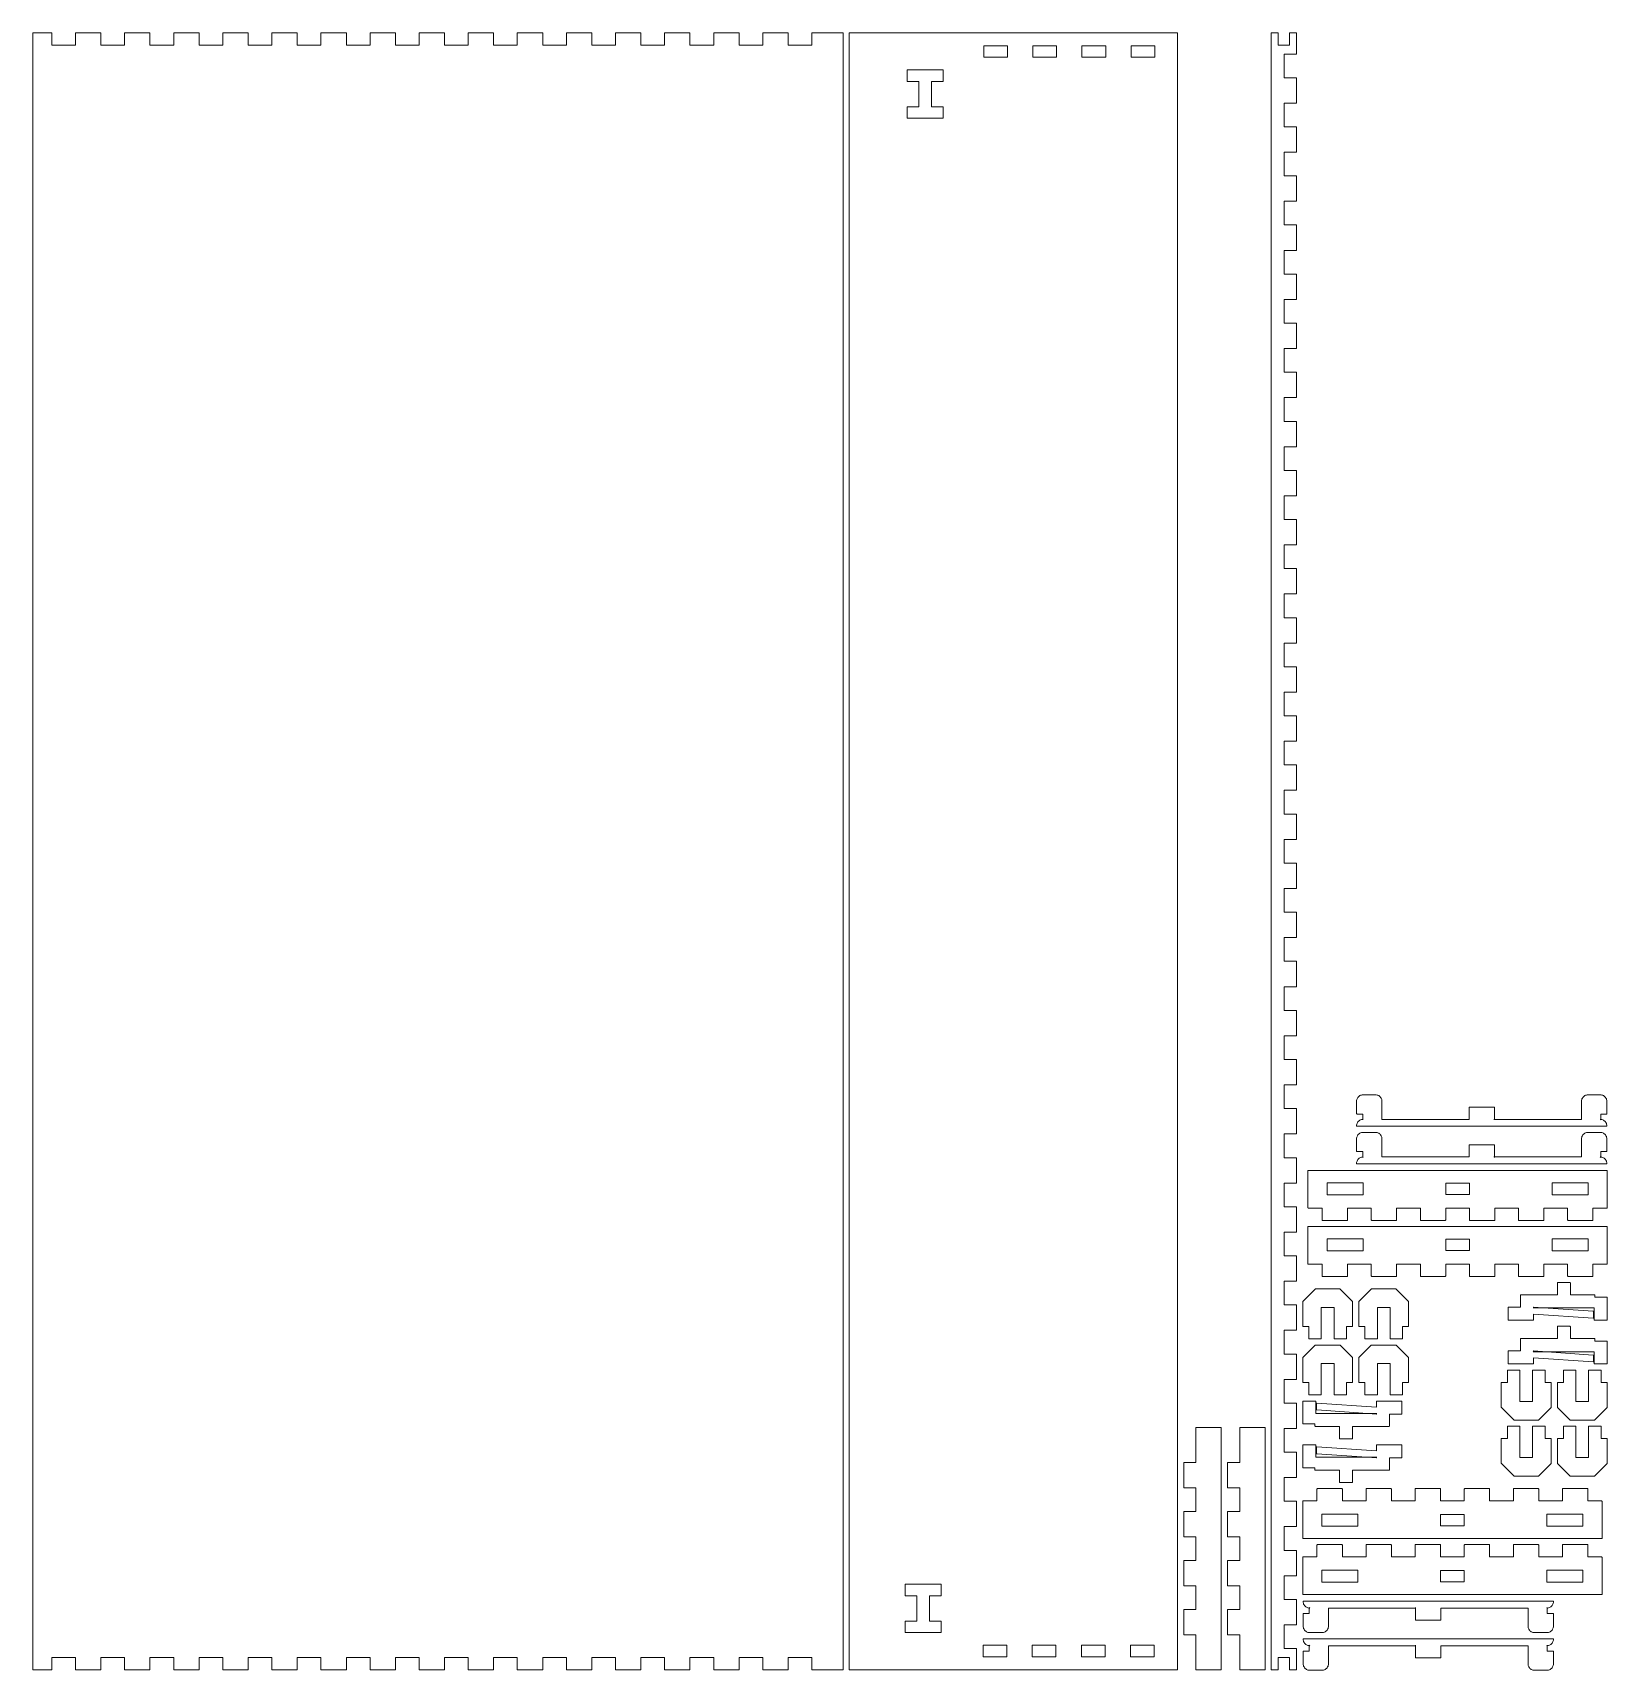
# Model space of a CAD drawing. Header units: millimetres. Extents: x -606 to 612, y -200 to 208.
# Drawn here: x 227.1 to 612, y -200.3 to 200 of the extents above; entities that cross this region are included whole.
import ezdxf

# ---------------------------------------------------------------- set-up
doc = ezdxf.new("R2010")
doc.units = ezdxf.units.MM
doc.header["$MEASUREMENT"] = 0
doc.layers.add('Camada 1', color=7, linetype='Continuous')

msp = doc.modelspace()

# ---------------------------------------------------------------- linework, layer by layer
at = {"layer": 'Camada 1', "lineweight": 20}
for points, knots in [([(227.21, -200.18), (227.21, -200.18), (231.67, -200.18), (231.67, -200.18), (231.72, -200.18), (231.77, -200.14), (231.77, -200.08), (231.77, -200.08), (231.77, -197.18), (231.77, -197.18), (231.77, -197.18), (237.57, -197.18), (237.57, -197.18), (237.57, -197.18), (237.57, -200.08), (237.57, -200.08), (237.57, -200.14), (237.61, -200.18), (237.67, -200.18), (237.67, -200.18), (243.67, -200.18), (243.67, -200.18), (243.72, -200.18), (243.77, -200.14), (243.77, -200.08), (243.77, -200.08), (243.77, -197.18), (243.77, -197.18), (243.77, -197.18), (249.57, -197.18), (249.57, -197.18), (249.57, -197.18), (249.57, -200.08), (249.57, -200.08), (249.57, -200.14), (249.61, -200.18), (249.67, -200.18), (249.67, -200.18), (255.67, -200.18), (255.67, -200.18), (255.72, -200.18), (255.77, -200.14), (255.77, -200.08), (255.77, -200.08), (255.77, -197.18), (255.77, -197.18), (255.77, -197.18), (261.57, -197.18), (261.57, -197.18), (261.57, -197.18), (261.57, -200.08), (261.57, -200.08), (261.57, -200.14), (261.61, -200.18), (261.67, -200.18), (261.67, -200.18), (267.67, -200.18), (267.67, -200.18), (267.72, -200.18), (267.77, -200.14), (267.77, -200.08), (267.77, -200.08), (267.77, -197.18), (267.77, -197.18), (267.77, -197.18), (273.57, -197.18), (273.57, -197.18), (273.57, -197.18), (273.57, -200.08), (273.57, -200.08), (273.57, -200.14), (273.61, -200.18), (273.67, -200.18), (273.67, -200.18), (279.67, -200.18), (279.67, -200.18), (279.72, -200.18), (279.77, -200.14), (279.77, -200.08), (279.77, -200.08), (279.77, -197.18), (279.77, -197.18), (279.77, -197.18), (285.57, -197.18), (285.57, -197.18), (285.57, -197.18), (285.57, -200.08), (285.57, -200.08), (285.57, -200.14), (285.61, -200.18), (285.67, -200.18), (285.67, -200.18), (291.67, -200.18), (291.67, -200.18), (291.72, -200.18), (291.77, -200.14), (291.77, -200.08), (291.77, -200.08), (291.77, -197.18), (291.77, -197.18), (291.77, -197.18), (297.57, -197.18), (297.57, -197.18), (297.57, -197.18), (297.57, -200.08), (297.57, -200.08), (297.57, -200.14), (297.61, -200.18), (297.67, -200.18), (297.67, -200.18), (303.67, -200.18), (303.67, -200.18), (303.72, -200.18), (303.77, -200.14), (303.77, -200.08), (303.77, -200.08), (303.77, -197.18), (303.77, -197.18), (303.77, -197.18), (309.57, -197.18), (309.57, -197.18), (309.57, -197.18), (309.57, -200.08), (309.57, -200.08), (309.57, -200.14), (309.61, -200.18), (309.67, -200.18), (309.67, -200.18), (315.67, -200.18), (315.67, -200.18), (315.72, -200.18), (315.77, -200.14), (315.77, -200.08), (315.77, -200.08), (315.77, -197.18), (315.77, -197.18), (315.77, -197.18), (321.57, -197.18), (321.57, -197.18), (321.57, -197.18), (321.57, -200.08), (321.57, -200.08), (321.57, -200.14), (321.61, -200.18), (321.67, -200.18), (321.67, -200.18), (327.67, -200.18), (327.67, -200.18), (327.72, -200.18), (327.77, -200.14), (327.77, -200.08), (327.77, -200.08), (327.77, -197.18), (327.77, -197.18), (327.77, -197.18), (333.57, -197.18), (333.57, -197.18), (333.57, -197.18), (333.57, -200.08), (333.57, -200.08), (333.57, -200.14), (333.61, -200.18), (333.67, -200.18), (333.67, -200.18), (339.67, -200.18), (339.67, -200.18), (339.72, -200.18), (339.77, -200.14), (339.77, -200.08), (339.77, -200.08), (339.77, -197.18), (339.77, -197.18), (339.77, -197.18), (345.57, -197.18), (345.57, -197.18), (345.57, -197.18), (345.57, -200.08), (345.57, -200.08), (345.57, -200.14), (345.61, -200.18), (345.67, -200.18), (345.67, -200.18), (351.67, -200.18), (351.67, -200.18), (351.72, -200.18), (351.77, -200.14), (351.77, -200.08), (351.77, -200.08), (351.77, -197.18), (351.77, -197.18), (351.77, -197.18), (357.57, -197.18), (357.57, -197.18), (357.57, -197.18), (357.57, -200.08), (357.57, -200.08), (357.57, -200.14), (357.61, -200.18), (357.67, -200.18), (357.67, -200.18), (363.67, -200.18), (363.67, -200.18), (363.72, -200.18), (363.77, -200.14), (363.77, -200.08), (363.77, -200.08), (363.77, -197.18), (363.77, -197.18), (363.77, -197.18), (369.57, -197.18), (369.57, -197.18), (369.57, -197.18), (369.57, -200.08), (369.57, -200.08), (369.57, -200.14), (369.61, -200.18), (369.67, -200.18), (369.67, -200.18), (375.67, -200.18), (375.67, -200.18), (375.72, -200.18), (375.77, -200.14), (375.77, -200.08), (375.77, -200.08), (375.77, -197.18), (375.77, -197.18), (375.77, -197.18), (381.57, -197.18), (381.57, -197.18), (381.57, -197.18), (381.57, -200.08), (381.57, -200.08), (381.57, -200.14), (381.61, -200.18), (381.67, -200.18), (381.67, -200.18), (387.67, -200.18), (387.67, -200.18), (387.72, -200.18), (387.77, -200.14), (387.77, -200.08), (387.77, -200.08), (387.77, -197.18), (387.77, -197.18), (387.77, -197.18), (393.57, -197.18), (393.57, -197.18), (393.57, -197.18), (393.57, -200.08), (393.57, -200.08), (393.57, -200.14), (393.61, -200.18), (393.67, -200.18), (393.67, -200.18), (399.67, -200.18), (399.67, -200.18), (399.72, -200.18), (399.77, -200.14), (399.77, -200.08), (399.77, -200.08), (399.77, -197.18), (399.77, -197.18), (399.77, -197.18), (405.57, -197.18), (405.57, -197.18), (405.57, -197.18), (405.57, -200.08), (405.57, -200.08), (405.57, -200.14), (405.61, -200.18), (405.67, -200.18), (405.67, -200.18), (411.67, -200.18), (411.67, -200.18), (411.72, -200.18), (411.77, -200.14), (411.77, -200.08), (411.77, -200.08), (411.77, -197.18), (411.77, -197.18), (411.77, -197.18), (417.57, -197.18), (417.57, -197.18), (417.57, -197.18), (417.57, -200.08), (417.57, -200.08), (417.57, -200.14), (417.61, -200.18), (417.67, -200.18), (417.67, -200.18), (422.12, -200.18), (422.12, -200.18), (422.12, -200.18), (425.12, -200.18), (425.12, -200.18), (425.18, -200.18), (425.22, -200.14), (425.22, -200.08), (425.22, -200.08), (425.22, -197.08), (425.22, -197.08), (425.22, -197.08), (425.22, 196.92), (425.22, 196.92), (425.22, 196.92), (425.22, 199.92), (425.22, 199.92), (425.22, 199.97), (425.18, 200.02), (425.12, 200.02), (425.12, 200.02), (422.12, 200.02), (422.12, 200.02), (422.12, 200.02), (417.67, 200.02), (417.67, 200.02), (417.61, 200.02), (417.57, 199.97), (417.57, 199.92), (417.57, 199.92), (417.57, 197.02), (417.57, 197.02), (417.57, 197.02), (411.77, 197.02), (411.77, 197.02), (411.77, 197.02), (411.77, 199.92), (411.77, 199.92), (411.77, 199.97), (411.72, 200.02), (411.67, 200.02), (411.67, 200.02), (405.67, 200.02), (405.67, 200.02), (405.61, 200.02), (405.57, 199.97), (405.57, 199.92), (405.57, 199.92), (405.57, 197.02), (405.57, 197.02), (405.57, 197.02), (399.77, 197.02), (399.77, 197.02), (399.77, 197.02), (399.77, 199.92), (399.77, 199.92), (399.77, 199.97), (399.72, 200.02), (399.67, 200.02), (399.67, 200.02), (393.67, 200.02), (393.67, 200.02), (393.61, 200.02), (393.57, 199.97), (393.57, 199.92), (393.57, 199.92), (393.57, 197.02), (393.57, 197.02), (393.57, 197.02), (387.77, 197.02), (387.77, 197.02), (387.77, 197.02), (387.77, 199.92), (387.77, 199.92), (387.77, 199.97), (387.72, 200.02), (387.67, 200.02), (387.67, 200.02), (381.67, 200.02), (381.67, 200.02), (381.61, 200.02), (381.57, 199.97), (381.57, 199.92), (381.57, 199.92), (381.57, 197.02), (381.57, 197.02), (381.57, 197.02), (375.77, 197.02), (375.77, 197.02), (375.77, 197.02), (375.77, 199.92), (375.77, 199.92), (375.77, 199.97), (375.72, 200.02), (375.67, 200.02), (375.67, 200.02), (369.67, 200.02), (369.67, 200.02), (369.61, 200.02), (369.57, 199.97), (369.57, 199.92), (369.57, 199.92), (369.57, 197.02), (369.57, 197.02), (369.57, 197.02), (363.77, 197.02), (363.77, 197.02), (363.77, 197.02), (363.77, 199.92), (363.77, 199.92), (363.77, 199.97), (363.72, 200.02), (363.67, 200.02), (363.67, 200.02), (357.67, 200.02), (357.67, 200.02), (357.61, 200.02), (357.57, 199.97), (357.57, 199.92), (357.57, 199.92), (357.57, 197.02), (357.57, 197.02), (357.57, 197.02), (351.77, 197.02), (351.77, 197.02), (351.77, 197.02), (351.77, 199.92), (351.77, 199.92), (351.77, 199.97), (351.72, 200.02), (351.67, 200.02), (351.67, 200.02), (345.67, 200.02), (345.67, 200.02), (345.61, 200.02), (345.57, 199.97), (345.57, 199.92), (345.57, 199.92), (345.57, 197.02), (345.57, 197.02), (345.57, 197.02), (339.77, 197.02), (339.77, 197.02), (339.77, 197.02), (339.77, 199.92), (339.77, 199.92), (339.77, 199.97), (339.72, 200.02), (339.67, 200.02), (339.67, 200.02), (333.67, 200.02), (333.67, 200.02), (333.61, 200.02), (333.57, 199.97), (333.57, 199.92), (333.57, 199.92), (333.57, 197.02), (333.57, 197.02), (333.57, 197.02), (327.77, 197.02), (327.77, 197.02), (327.77, 197.02), (327.77, 199.92), (327.77, 199.92), (327.77, 199.97), (327.72, 200.02), (327.67, 200.02), (327.67, 200.02), (321.67, 200.02), (321.67, 200.02), (321.61, 200.02), (321.57, 199.97), (321.57, 199.92), (321.57, 199.92), (321.57, 197.02), (321.57, 197.02), (321.57, 197.02), (315.77, 197.02), (315.77, 197.02), (315.77, 197.02), (315.77, 199.92), (315.77, 199.92), (315.77, 199.97), (315.72, 200.02), (315.67, 200.02), (315.67, 200.02), (309.67, 200.02), (309.67, 200.02), (309.61, 200.02), (309.57, 199.97), (309.57, 199.92), (309.57, 199.92), (309.57, 197.02), (309.57, 197.02), (309.57, 197.02), (303.77, 197.02), (303.77, 197.02), (303.77, 197.02), (303.77, 199.92), (303.77, 199.92), (303.77, 199.97), (303.72, 200.02), (303.67, 200.02), (303.67, 200.02), (297.67, 200.02), (297.67, 200.02), (297.61, 200.02), (297.57, 199.97), (297.57, 199.92), (297.57, 199.92), (297.57, 197.02), (297.57, 197.02), (297.57, 197.02), (291.77, 197.02), (291.77, 197.02), (291.77, 197.02), (291.77, 199.92), (291.77, 199.92), (291.77, 199.97), (291.72, 200.02), (291.67, 200.02), (291.67, 200.02), (285.67, 200.02), (285.67, 200.02), (285.61, 200.02), (285.57, 199.97), (285.57, 199.92), (285.57, 199.92), (285.57, 197.02), (285.57, 197.02), (285.57, 197.02), (279.77, 197.02), (279.77, 197.02), (279.77, 197.02), (279.77, 199.92), (279.77, 199.92), (279.77, 199.97), (279.72, 200.02), (279.67, 200.02), (279.67, 200.02), (273.67, 200.02), (273.67, 200.02), (273.61, 200.02), (273.57, 199.97), (273.57, 199.92), (273.57, 199.92), (273.57, 197.02), (273.57, 197.02), (273.57, 197.02), (267.77, 197.02), (267.77, 197.02), (267.77, 197.02), (267.77, 199.92), (267.77, 199.92), (267.77, 199.97), (267.72, 200.02), (267.67, 200.02), (267.67, 200.02), (261.67, 200.02), (261.67, 200.02), (261.61, 200.02), (261.57, 199.97), (261.57, 199.92), (261.57, 199.92), (261.57, 197.02), (261.57, 197.02), (261.57, 197.02), (255.77, 197.02), (255.77, 197.02), (255.77, 197.02), (255.77, 199.92), (255.77, 199.92), (255.77, 199.97), (255.72, 200.02), (255.67, 200.02), (255.67, 200.02), (249.67, 200.02), (249.67, 200.02), (249.61, 200.02), (249.57, 199.97), (249.57, 199.92), (249.57, 199.92), (249.57, 197.02), (249.57, 197.02), (249.57, 197.02), (243.77, 197.02), (243.77, 197.02), (243.77, 197.02), (243.77, 199.92), (243.77, 199.92), (243.77, 199.97), (243.72, 200.02), (243.67, 200.02), (243.67, 200.02), (237.67, 200.02), (237.67, 200.02), (237.61, 200.02), (237.57, 199.97), (237.57, 199.92), (237.57, 199.92), (237.57, 197.02), (237.57, 197.02), (237.57, 197.02), (231.77, 197.02), (231.77, 197.02), (231.77, 197.02), (231.77, 199.92), (231.77, 199.92), (231.77, 199.97), (231.72, 200.02), (231.67, 200.02), (231.67, 200.02), (227.21, 200.02), (227.21, 200.02), (227.16, 200.02), (227.11, 199.97), (227.11, 199.92), (227.11, 199.92), (227.11, 196.92), (227.11, 196.92), (227.11, 196.92), (227.11, -197.08), (227.11, -197.08), (227.11, -197.08), (227.11, -200.08), (227.11, -200.08), (227.11, -200.14), (227.16, -200.18), (227.21, -200.18)], [0, 0, 0, 0, 0.004854, 0.004854, 0.004854, 0.009709, 0.009709, 0.009709, 0.014563, 0.014563, 0.014563, 0.019417, 0.019417, 0.019417, 0.024272, 0.024272, 0.024272, 0.029126, 0.029126, 0.029126, 0.033981, 0.033981, 0.033981, 0.038835, 0.038835, 0.038835, 0.043689, 0.043689, 0.043689, 0.048544, 0.048544, 0.048544, 0.053398, 0.053398, 0.053398, 0.058252, 0.058252, 0.058252, 0.063107, 0.063107, 0.063107, 0.067961, 0.067961, 0.067961, 0.072816, 0.072816, 0.072816, 0.07767, 0.07767, 0.07767, 0.082524, 0.082524, 0.082524, 0.087379, 0.087379, 0.087379, 0.092233, 0.092233, 0.092233, 0.097087, 0.097087, 0.097087, 0.101942, 0.101942, 0.101942, 0.106796, 0.106796, 0.106796, 0.11165, 0.11165, 0.11165, 0.116505, 0.116505, 0.116505, 0.121359, 0.121359, 0.121359, 0.126214, 0.126214, 0.126214, 0.131068, 0.131068, 0.131068, 0.135922, 0.135922, 0.135922, 0.140777, 0.140777, 0.140777, 0.145631, 0.145631, 0.145631, 0.150485, 0.150485, 0.150485, 0.15534, 0.15534, 0.15534, 0.160194, 0.160194, 0.160194, 0.165049, 0.165049, 0.165049, 0.169903, 0.169903, 0.169903, 0.174757, 0.174757, 0.174757, 0.179612, 0.179612, 0.179612, 0.184466, 0.184466, 0.184466, 0.18932, 0.18932, 0.18932, 0.194175, 0.194175, 0.194175, 0.199029, 0.199029, 0.199029, 0.203883, 0.203883, 0.203883, 0.208738, 0.208738, 0.208738, 0.213592, 0.213592, 0.213592, 0.218447, 0.218447, 0.218447, 0.223301, 0.223301, 0.223301, 0.228155, 0.228155, 0.228155, 0.23301, 0.23301, 0.23301, 0.237864, 0.237864, 0.237864, 0.242718, 0.242718, 0.242718, 0.247573, 0.247573, 0.247573, 0.252427, 0.252427, 0.252427, 0.257282, 0.257282, 0.257282, 0.262136, 0.262136, 0.262136, 0.26699, 0.26699, 0.26699, 0.271845, 0.271845, 0.271845, 0.276699, 0.276699, 0.276699, 0.281553, 0.281553, 0.281553, 0.286408, 0.286408, 0.286408, 0.291262, 0.291262, 0.291262, 0.296117, 0.296117, 0.296117, 0.300971, 0.300971, 0.300971, 0.305825, 0.305825, 0.305825, 0.31068, 0.31068, 0.31068, 0.315534, 0.315534, 0.315534, 0.320388, 0.320388, 0.320388, 0.325243, 0.325243, 0.325243, 0.330097, 0.330097, 0.330097, 0.334951, 0.334951, 0.334951, 0.339806, 0.339806, 0.339806, 0.34466, 0.34466, 0.34466, 0.349515, 0.349515, 0.349515, 0.354369, 0.354369, 0.354369, 0.359223, 0.359223, 0.359223, 0.364078, 0.364078, 0.364078, 0.368932, 0.368932, 0.368932, 0.373786, 0.373786, 0.373786, 0.378641, 0.378641, 0.378641, 0.383495, 0.383495, 0.383495, 0.38835, 0.38835, 0.38835, 0.393204, 0.393204, 0.393204, 0.398058, 0.398058, 0.398058, 0.402913, 0.402913, 0.402913, 0.407767, 0.407767, 0.407767, 0.412621, 0.412621, 0.412621, 0.417476, 0.417476, 0.417476, 0.42233, 0.42233, 0.42233, 0.427184, 0.427184, 0.427184, 0.432039, 0.432039, 0.432039, 0.436893, 0.436893, 0.436893, 0.441748, 0.441748, 0.441748, 0.446602, 0.446602, 0.446602, 0.451456, 0.451456, 0.451456, 0.456311, 0.456311, 0.456311, 0.461165, 0.461165, 0.461165, 0.466019, 0.466019, 0.466019, 0.470874, 0.470874, 0.470874, 0.475728, 0.475728, 0.475728, 0.480583, 0.480583, 0.480583, 0.485437, 0.485437, 0.485437, 0.490291, 0.490291, 0.490291, 0.495146, 0.495146, 0.495146, 0.5, 0.5, 0.5, 0.504854, 0.504854, 0.504854, 0.509709, 0.509709, 0.509709, 0.514563, 0.514563, 0.514563, 0.519417, 0.519417, 0.519417, 0.524272, 0.524272, 0.524272, 0.529126, 0.529126, 0.529126, 0.533981, 0.533981, 0.533981, 0.538835, 0.538835, 0.538835, 0.543689, 0.543689, 0.543689, 0.548544, 0.548544, 0.548544, 0.553398, 0.553398, 0.553398, 0.558252, 0.558252, 0.558252, 0.563107, 0.563107, 0.563107, 0.567961, 0.567961, 0.567961, 0.572816, 0.572816, 0.572816, 0.57767, 0.57767, 0.57767, 0.582524, 0.582524, 0.582524, 0.587379, 0.587379, 0.587379, 0.592233, 0.592233, 0.592233, 0.597087, 0.597087, 0.597087, 0.601942, 0.601942, 0.601942, 0.606796, 0.606796, 0.606796, 0.61165, 0.61165, 0.61165, 0.616505, 0.616505, 0.616505, 0.621359, 0.621359, 0.621359, 0.626214, 0.626214, 0.626214, 0.631068, 0.631068, 0.631068, 0.635922, 0.635922, 0.635922, 0.640777, 0.640777, 0.640777, 0.645631, 0.645631, 0.645631, 0.650485, 0.650485, 0.650485, 0.65534, 0.65534, 0.65534, 0.660194, 0.660194, 0.660194, 0.665049, 0.665049, 0.665049, 0.669903, 0.669903, 0.669903, 0.674757, 0.674757, 0.674757, 0.679612, 0.679612, 0.679612, 0.684466, 0.684466, 0.684466, 0.68932, 0.68932, 0.68932, 0.694175, 0.694175, 0.694175, 0.699029, 0.699029, 0.699029, 0.703883, 0.703883, 0.703883, 0.708738, 0.708738, 0.708738, 0.713592, 0.713592, 0.713592, 0.718447, 0.718447, 0.718447, 0.723301, 0.723301, 0.723301, 0.728155, 0.728155, 0.728155, 0.73301, 0.73301, 0.73301, 0.737864, 0.737864, 0.737864, 0.742718, 0.742718, 0.742718, 0.747573, 0.747573, 0.747573, 0.752427, 0.752427, 0.752427, 0.757282, 0.757282, 0.757282, 0.762136, 0.762136, 0.762136, 0.76699, 0.76699, 0.76699, 0.771845, 0.771845, 0.771845, 0.776699, 0.776699, 0.776699, 0.781553, 0.781553, 0.781553, 0.786408, 0.786408, 0.786408, 0.791262, 0.791262, 0.791262, 0.796117, 0.796117, 0.796117, 0.800971, 0.800971, 0.800971, 0.805825, 0.805825, 0.805825, 0.81068, 0.81068, 0.81068, 0.815534, 0.815534, 0.815534, 0.820388, 0.820388, 0.820388, 0.825243, 0.825243, 0.825243, 0.830097, 0.830097, 0.830097, 0.834951, 0.834951, 0.834951, 0.839806, 0.839806, 0.839806, 0.84466, 0.84466, 0.84466, 0.849515, 0.849515, 0.849515, 0.854369, 0.854369, 0.854369, 0.859223, 0.859223, 0.859223, 0.864078, 0.864078, 0.864078, 0.868932, 0.868932, 0.868932, 0.873786, 0.873786, 0.873786, 0.878641, 0.878641, 0.878641, 0.883495, 0.883495, 0.883495, 0.88835, 0.88835, 0.88835, 0.893204, 0.893204, 0.893204, 0.898058, 0.898058, 0.898058, 0.902913, 0.902913, 0.902913, 0.907767, 0.907767, 0.907767, 0.912621, 0.912621, 0.912621, 0.917476, 0.917476, 0.917476, 0.92233, 0.92233, 0.92233, 0.927184, 0.927184, 0.927184, 0.932039, 0.932039, 0.932039, 0.936893, 0.936893, 0.936893, 0.941748, 0.941748, 0.941748, 0.946602, 0.946602, 0.946602, 0.951456, 0.951456, 0.951456, 0.956311, 0.956311, 0.956311, 0.961165, 0.961165, 0.961165, 0.966019, 0.966019, 0.966019, 0.970874, 0.970874, 0.970874, 0.975728, 0.975728, 0.975728, 0.980583, 0.980583, 0.980583, 0.985437, 0.985437, 0.985437, 0.990291, 0.990291, 0.990291, 0.995146, 0.995146, 0.995146, 1, 1, 1, 1]), ([(426.82, -200.18), (426.82, -200.18), (506.87, -200.18), (506.87, -200.18), (506.93, -200.18), (506.97, -200.14), (506.97, -200.08), (506.97, -200.08), (506.97, -197.08), (506.97, -197.08), (506.97, -197.08), (506.97, 196.92), (506.97, 196.92), (506.97, 196.92), (506.97, 199.92), (506.97, 199.92), (506.97, 199.97), (506.93, 200.02), (506.87, 200.02), (506.87, 200.02), (426.82, 200.02), (426.82, 200.02), (426.77, 200.02), (426.72, 199.97), (426.72, 199.92), (426.72, 199.92), (426.72, 196.92), (426.72, 196.92), (426.72, 196.92), (426.72, -197.08), (426.72, -197.08), (426.72, -197.08), (426.72, -200.08), (426.72, -200.08), (426.72, -200.14), (426.77, -200.18), (426.82, -200.18)], [0, 0, 0, 0, 0.083333, 0.083333, 0.083333, 0.166667, 0.166667, 0.166667, 0.25, 0.25, 0.25, 0.333333, 0.333333, 0.333333, 0.416667, 0.416667, 0.416667, 0.5, 0.5, 0.5, 0.583333, 0.583333, 0.583333, 0.666667, 0.666667, 0.666667, 0.75, 0.75, 0.75, 0.833333, 0.833333, 0.833333, 0.916667, 0.916667, 0.916667, 1, 1, 1, 1]), ([(462.5, 194.02), (462.5, 194.02), (459.6, 194.02), (459.6, 194.02), (459.6, 194.02), (459.6, 196.82), (459.6, 196.82), (459.6, 196.82), (465.4, 196.82), (465.4, 196.82), (465.4, 196.82), (465.4, 194.02), (465.4, 194.02), (465.4, 194.02), (462.5, 194.02), (462.5, 194.02)], [0, 0, 0, 0, 0.2, 0.2, 0.2, 0.4, 0.4, 0.4, 0.6, 0.6, 0.6, 0.8, 0.8, 0.8, 1, 1, 1, 1]), ([(474.5, 194.02), (474.5, 194.02), (471.6, 194.02), (471.6, 194.02), (471.6, 194.02), (471.6, 196.82), (471.6, 196.82), (471.6, 196.82), (477.4, 196.82), (477.4, 196.82), (477.4, 196.82), (477.4, 194.02), (477.4, 194.02), (477.4, 194.02), (474.5, 194.02), (474.5, 194.02)], [0, 0, 0, 0, 0.2, 0.2, 0.2, 0.4, 0.4, 0.4, 0.6, 0.6, 0.6, 0.8, 0.8, 0.8, 1, 1, 1, 1]), ([(486.5, 194.02), (486.5, 194.02), (483.6, 194.02), (483.6, 194.02), (483.6, 194.02), (483.6, 196.82), (483.6, 196.82), (483.6, 196.82), (489.4, 196.82), (489.4, 196.82), (489.4, 196.82), (489.4, 194.02), (489.4, 194.02), (489.4, 194.02), (486.5, 194.02), (486.5, 194.02)], [0, 0, 0, 0, 0.2, 0.2, 0.2, 0.4, 0.4, 0.4, 0.6, 0.6, 0.6, 0.8, 0.8, 0.8, 1, 1, 1, 1]), ([(498.5, 194.02), (498.5, 194.02), (495.6, 194.02), (495.6, 194.02), (495.6, 194.02), (495.6, 196.82), (495.6, 196.82), (495.6, 196.82), (501.4, 196.82), (501.4, 196.82), (501.4, 196.82), (501.4, 194.02), (501.4, 194.02), (501.4, 194.02), (498.5, 194.02), (498.5, 194.02)], [0, 0, 0, 0, 0.2, 0.2, 0.2, 0.4, 0.4, 0.4, 0.6, 0.6, 0.6, 0.8, 0.8, 0.8, 1, 1, 1, 1]), ([(529.97, -200.18), (529.97, -200.18), (531.47, -200.18), (531.47, -200.18), (531.53, -200.18), (531.57, -200.14), (531.57, -200.08), (531.57, -200.08), (531.57, -197.18), (531.57, -197.18), (531.57, -197.18), (534.37, -197.18), (534.37, -197.18), (534.37, -197.18), (534.37, -200.08), (534.37, -200.08), (534.37, -200.14), (534.42, -200.18), (534.47, -200.18), (534.47, -200.18), (535.97, -200.18), (535.97, -200.18), (536.03, -200.18), (536.07, -200.14), (536.07, -200.08), (536.07, -200.08), (536.07, -197.08), (536.07, -197.08), (536.07, -197.08), (536.07, -195.08), (536.07, -195.08), (536.07, -195.03), (536.03, -194.98), (535.97, -194.98), (535.97, -194.98), (533.07, -194.98), (533.07, -194.98), (533.07, -194.98), (533.07, -189.18), (533.07, -189.18), (533.07, -189.18), (535.97, -189.18), (535.97, -189.18), (536.03, -189.18), (536.07, -189.14), (536.07, -189.08), (536.07, -189.08), (536.07, -183.08), (536.07, -183.08), (536.07, -183.03), (536.03, -182.98), (535.97, -182.98), (535.97, -182.98), (533.07, -182.98), (533.07, -182.98), (533.07, -182.98), (533.07, -177.18), (533.07, -177.18), (533.07, -177.18), (535.97, -177.18), (535.97, -177.18), (536.03, -177.18), (536.07, -177.14), (536.07, -177.08), (536.07, -177.08), (536.07, -171.08), (536.07, -171.08), (536.07, -171.03), (536.03, -170.98), (535.97, -170.98), (535.97, -170.98), (533.07, -170.98), (533.07, -170.98), (533.07, -170.98), (533.07, -165.18), (533.07, -165.18), (533.07, -165.18), (535.97, -165.18), (535.97, -165.18), (536.03, -165.18), (536.07, -165.14), (536.07, -165.08), (536.07, -165.08), (536.07, -159.08), (536.07, -159.08), (536.07, -159.03), (536.03, -158.98), (535.97, -158.98), (535.97, -158.98), (533.07, -158.98), (533.07, -158.98), (533.07, -158.98), (533.07, -153.18), (533.07, -153.18), (533.07, -153.18), (535.97, -153.18), (535.97, -153.18), (536.03, -153.18), (536.07, -153.14), (536.07, -153.08), (536.07, -153.08), (536.07, -147.08), (536.07, -147.08), (536.07, -147.03), (536.03, -146.98), (535.97, -146.98), (535.97, -146.98), (533.07, -146.98), (533.07, -146.98), (533.07, -146.98), (533.07, -141.18), (533.07, -141.18), (533.07, -141.18), (535.97, -141.18), (535.97, -141.18), (536.03, -141.18), (536.07, -141.14), (536.07, -141.08), (536.07, -141.08), (536.07, -135.08), (536.07, -135.08), (536.07, -135.03), (536.03, -134.98), (535.97, -134.98), (535.97, -134.98), (533.07, -134.98), (533.07, -134.98), (533.07, -134.98), (533.07, -129.18), (533.07, -129.18), (533.07, -129.18), (535.97, -129.18), (535.97, -129.18), (536.03, -129.18), (536.07, -129.14), (536.07, -129.08), (536.07, -129.08), (536.07, -123.08), (536.07, -123.08), (536.07, -123.03), (536.03, -122.98), (535.97, -122.98), (535.97, -122.98), (533.07, -122.98), (533.07, -122.98), (533.07, -122.98), (533.07, -117.18), (533.07, -117.18), (533.07, -117.18), (535.97, -117.18), (535.97, -117.18), (536.03, -117.18), (536.07, -117.14), (536.07, -117.08), (536.07, -117.08), (536.07, -111.08), (536.07, -111.08), (536.07, -111.03), (536.03, -110.98), (535.97, -110.98), (535.97, -110.98), (533.07, -110.98), (533.07, -110.98), (533.07, -110.98), (533.07, -105.18), (533.07, -105.18), (533.07, -105.18), (535.97, -105.18), (535.97, -105.18), (536.03, -105.18), (536.07, -105.14), (536.07, -105.08), (536.07, -105.08), (536.07, -99.08), (536.07, -99.08), (536.07, -99.03), (536.03, -98.98), (535.97, -98.98), (535.97, -98.98), (533.07, -98.98), (533.07, -98.98), (533.07, -98.98), (533.07, -93.18), (533.07, -93.18), (533.07, -93.18), (535.97, -93.18), (535.97, -93.18), (536.03, -93.18), (536.07, -93.14), (536.07, -93.08), (536.07, -93.08), (536.07, -87.08), (536.07, -87.08), (536.07, -87.03), (536.03, -86.98), (535.97, -86.98), (535.97, -86.98), (533.07, -86.98), (533.07, -86.98), (533.07, -86.98), (533.07, -81.18), (533.07, -81.18), (533.07, -81.18), (535.97, -81.18), (535.97, -81.18), (536.03, -81.18), (536.07, -81.14), (536.07, -81.08), (536.07, -81.08), (536.07, -75.08), (536.07, -75.08), (536.07, -75.03), (536.03, -74.98), (535.97, -74.98), (535.97, -74.98), (533.07, -74.98), (533.07, -74.98), (533.07, -74.98), (533.07, -69.18), (533.07, -69.18), (533.07, -69.18), (535.97, -69.18), (535.97, -69.18), (536.03, -69.18), (536.07, -69.14), (536.07, -69.08), (536.07, -69.08), (536.07, -63.08), (536.07, -63.08), (536.07, -63.03), (536.03, -62.98), (535.97, -62.98), (535.97, -62.98), (533.07, -62.98), (533.07, -62.98), (533.07, -62.98), (533.07, -57.18), (533.07, -57.18), (533.07, -57.18), (535.97, -57.18), (535.97, -57.18), (536.03, -57.18), (536.07, -57.14), (536.07, -57.08), (536.07, -57.08), (536.07, -51.08), (536.07, -51.08), (536.07, -51.03), (536.03, -50.98), (535.97, -50.98), (535.97, -50.98), (533.07, -50.98), (533.07, -50.98), (533.07, -50.98), (533.07, -45.18), (533.07, -45.18), (533.07, -45.18), (535.97, -45.18), (535.97, -45.18), (536.03, -45.18), (536.07, -45.14), (536.07, -45.08), (536.07, -45.08), (536.07, -39.08), (536.07, -39.08), (536.07, -39.03), (536.03, -38.98), (535.97, -38.98), (535.97, -38.98), (533.07, -38.98), (533.07, -38.98), (533.07, -38.98), (533.07, -33.18), (533.07, -33.18), (533.07, -33.18), (535.97, -33.18), (535.97, -33.18), (536.03, -33.18), (536.07, -33.14), (536.07, -33.08), (536.07, -33.08), (536.07, -27.08), (536.07, -27.08), (536.07, -27.03), (536.03, -26.98), (535.97, -26.98), (535.97, -26.98), (533.07, -26.98), (533.07, -26.98), (533.07, -26.98), (533.07, -21.18), (533.07, -21.18), (533.07, -21.18), (535.97, -21.18), (535.97, -21.18), (536.03, -21.18), (536.07, -21.14), (536.07, -21.08), (536.07, -21.08), (536.07, -15.08), (536.07, -15.08), (536.07, -15.03), (536.03, -14.98), (535.97, -14.98), (535.97, -14.98), (533.07, -14.98), (533.07, -14.98), (533.07, -14.98), (533.07, -9.18), (533.07, -9.18), (533.07, -9.18), (535.97, -9.18), (535.97, -9.18), (536.03, -9.18), (536.07, -9.14), (536.07, -9.08), (536.07, -9.08), (536.07, -3.08), (536.07, -3.08), (536.07, -3.03), (536.03, -2.98), (535.97, -2.98), (535.97, -2.98), (533.07, -2.98), (533.07, -2.98), (533.07, -2.98), (533.07, 2.82), (533.07, 2.82), (533.07, 2.82), (535.97, 2.82), (535.97, 2.82), (536.03, 2.82), (536.07, 2.86), (536.07, 2.92), (536.07, 2.92), (536.07, 8.92), (536.07, 8.92), (536.07, 8.97), (536.03, 9.02), (535.97, 9.02), (535.97, 9.02), (533.07, 9.02), (533.07, 9.02), (533.07, 9.02), (533.07, 14.82), (533.07, 14.82), (533.07, 14.82), (535.97, 14.82), (535.97, 14.82), (536.03, 14.82), (536.07, 14.86), (536.07, 14.92), (536.07, 14.92), (536.07, 20.92), (536.07, 20.92), (536.07, 20.97), (536.03, 21.02), (535.97, 21.02), (535.97, 21.02), (533.07, 21.02), (533.07, 21.02), (533.07, 21.02), (533.07, 26.82), (533.07, 26.82), (533.07, 26.82), (535.97, 26.82), (535.97, 26.82), (536.03, 26.82), (536.07, 26.86), (536.07, 26.92), (536.07, 26.92), (536.07, 32.92), (536.07, 32.92), (536.07, 32.97), (536.03, 33.02), (535.97, 33.02), (535.97, 33.02), (533.07, 33.02), (533.07, 33.02), (533.07, 33.02), (533.07, 38.82), (533.07, 38.82), (533.07, 38.82), (535.97, 38.82), (535.97, 38.82), (536.03, 38.82), (536.07, 38.86), (536.07, 38.92), (536.07, 38.92), (536.07, 44.92), (536.07, 44.92), (536.07, 44.97), (536.03, 45.02), (535.97, 45.02), (535.97, 45.02), (533.07, 45.02), (533.07, 45.02), (533.07, 45.02), (533.07, 50.82), (533.07, 50.82), (533.07, 50.82), (535.97, 50.82), (535.97, 50.82), (536.03, 50.82), (536.07, 50.86), (536.07, 50.92), (536.07, 50.92), (536.07, 56.92), (536.07, 56.92), (536.07, 56.97), (536.03, 57.02), (535.97, 57.02), (535.97, 57.02), (533.07, 57.02), (533.07, 57.02), (533.07, 57.02), (533.07, 62.82), (533.07, 62.82), (533.07, 62.82), (535.97, 62.82), (535.97, 62.82), (536.03, 62.82), (536.07, 62.86), (536.07, 62.92), (536.07, 62.92), (536.07, 68.92), (536.07, 68.92), (536.07, 68.97), (536.03, 69.02), (535.97, 69.02), (535.97, 69.02), (533.07, 69.02), (533.07, 69.02), (533.07, 69.02), (533.07, 74.82), (533.07, 74.82), (533.07, 74.82), (535.97, 74.82), (535.97, 74.82), (536.03, 74.82), (536.07, 74.86), (536.07, 74.92), (536.07, 74.92), (536.07, 80.92), (536.07, 80.92), (536.07, 80.97), (536.03, 81.02), (535.97, 81.02), (535.97, 81.02), (533.07, 81.02), (533.07, 81.02), (533.07, 81.02), (533.07, 86.82), (533.07, 86.82), (533.07, 86.82), (535.97, 86.82), (535.97, 86.82), (536.03, 86.82), (536.07, 86.86), (536.07, 86.92), (536.07, 86.92), (536.07, 92.92), (536.07, 92.92), (536.07, 92.97), (536.03, 93.02), (535.97, 93.02), (535.97, 93.02), (533.07, 93.02), (533.07, 93.02), (533.07, 93.02), (533.07, 98.82), (533.07, 98.82), (533.07, 98.82), (535.97, 98.82), (535.97, 98.82), (536.03, 98.82), (536.07, 98.86), (536.07, 98.92), (536.07, 98.92), (536.07, 104.92), (536.07, 104.92), (536.07, 104.97), (536.03, 105.02), (535.97, 105.02), (535.97, 105.02), (533.07, 105.02), (533.07, 105.02), (533.07, 105.02), (533.07, 110.82), (533.07, 110.82), (533.07, 110.82), (535.97, 110.82), (535.97, 110.82), (536.03, 110.82), (536.07, 110.86), (536.07, 110.92), (536.07, 110.92), (536.07, 116.92), (536.07, 116.92), (536.07, 116.97), (536.03, 117.02), (535.97, 117.02), (535.97, 117.02), (533.07, 117.02), (533.07, 117.02), (533.07, 117.02), (533.07, 122.82), (533.07, 122.82), (533.07, 122.82), (535.97, 122.82), (535.97, 122.82), (536.03, 122.82), (536.07, 122.86), (536.07, 122.92), (536.07, 122.92), (536.07, 128.92), (536.07, 128.92), (536.07, 128.97), (536.03, 129.02), (535.97, 129.02), (535.97, 129.02), (533.07, 129.02), (533.07, 129.02), (533.07, 129.02), (533.07, 134.82), (533.07, 134.82), (533.07, 134.82), (535.97, 134.82), (535.97, 134.82), (536.03, 134.82), (536.07, 134.86), (536.07, 134.92), (536.07, 134.92), (536.07, 140.92), (536.07, 140.92), (536.07, 140.97), (536.03, 141.02), (535.97, 141.02), (535.97, 141.02), (533.07, 141.02), (533.07, 141.02), (533.07, 141.02), (533.07, 146.82), (533.07, 146.82), (533.07, 146.82), (535.97, 146.82), (535.97, 146.82), (536.03, 146.82), (536.07, 146.86), (536.07, 146.92), (536.07, 146.92), (536.07, 152.92), (536.07, 152.92), (536.07, 152.97), (536.03, 153.02), (535.97, 153.02), (535.97, 153.02), (533.07, 153.02), (533.07, 153.02), (533.07, 153.02), (533.07, 158.82), (533.07, 158.82), (533.07, 158.82), (535.97, 158.82), (535.97, 158.82), (536.03, 158.82), (536.07, 158.86), (536.07, 158.92), (536.07, 158.92), (536.07, 164.92), (536.07, 164.92), (536.07, 164.97), (536.03, 165.02), (535.97, 165.02), (535.97, 165.02), (533.07, 165.02), (533.07, 165.02), (533.07, 165.02), (533.07, 170.82), (533.07, 170.82), (533.07, 170.82), (535.97, 170.82), (535.97, 170.82), (536.03, 170.82), (536.07, 170.86), (536.07, 170.92), (536.07, 170.92), (536.07, 176.92), (536.07, 176.92), (536.07, 176.97), (536.03, 177.02), (535.97, 177.02), (535.97, 177.02), (533.07, 177.02), (533.07, 177.02), (533.07, 177.02), (533.07, 182.82), (533.07, 182.82), (533.07, 182.82), (535.97, 182.82), (535.97, 182.82), (536.03, 182.82), (536.07, 182.86), (536.07, 182.92), (536.07, 182.92), (536.07, 188.92), (536.07, 188.92), (536.07, 188.97), (536.03, 189.02), (535.97, 189.02), (535.97, 189.02), (533.07, 189.02), (533.07, 189.02), (533.07, 189.02), (533.07, 194.82), (533.07, 194.82), (533.07, 194.82), (535.97, 194.82), (535.97, 194.82), (536.03, 194.82), (536.07, 194.86), (536.07, 194.92), (536.07, 194.92), (536.07, 196.92), (536.07, 196.92), (536.07, 196.92), (536.07, 199.92), (536.07, 199.92), (536.07, 199.97), (536.03, 200.02), (535.97, 200.02), (535.97, 200.02), (534.47, 200.02), (534.47, 200.02), (534.42, 200.02), (534.37, 199.97), (534.37, 199.92), (534.37, 199.92), (534.37, 197.02), (534.37, 197.02), (534.37, 197.02), (531.57, 197.02), (531.57, 197.02), (531.57, 197.02), (531.57, 199.92), (531.57, 199.92), (531.57, 199.97), (531.53, 200.02), (531.47, 200.02), (531.47, 200.02), (529.97, 200.02), (529.97, 200.02), (529.92, 200.02), (529.87, 199.97), (529.87, 199.92), (529.87, 199.92), (529.87, 196.92), (529.87, 196.92), (529.87, 196.92), (529.87, -197.08), (529.87, -197.08), (529.87, -197.08), (529.87, -200.08), (529.87, -200.08), (529.87, -200.14), (529.92, -200.18), (529.97, -200.18)], [0, 0, 0, 0, 0.004505, 0.004505, 0.004505, 0.009009, 0.009009, 0.009009, 0.013514, 0.013514, 0.013514, 0.018018, 0.018018, 0.018018, 0.022523, 0.022523, 0.022523, 0.027027, 0.027027, 0.027027, 0.031532, 0.031532, 0.031532, 0.036036, 0.036036, 0.036036, 0.040541, 0.040541, 0.040541, 0.045045, 0.045045, 0.045045, 0.04955, 0.04955, 0.04955, 0.054054, 0.054054, 0.054054, 0.058559, 0.058559, 0.058559, 0.063063, 0.063063, 0.063063, 0.067568, 0.067568, 0.067568, 0.072072, 0.072072, 0.072072, 0.076577, 0.076577, 0.076577, 0.081081, 0.081081, 0.081081, 0.085586, 0.085586, 0.085586, 0.09009, 0.09009, 0.09009, 0.094595, 0.094595, 0.094595, 0.099099, 0.099099, 0.099099, 0.103604, 0.103604, 0.103604, 0.108108, 0.108108, 0.108108, 0.112613, 0.112613, 0.112613, 0.117117, 0.117117, 0.117117, 0.121622, 0.121622, 0.121622, 0.126126, 0.126126, 0.126126, 0.130631, 0.130631, 0.130631, 0.135135, 0.135135, 0.135135, 0.13964, 0.13964, 0.13964, 0.144144, 0.144144, 0.144144, 0.148649, 0.148649, 0.148649, 0.153153, 0.153153, 0.153153, 0.157658, 0.157658, 0.157658, 0.162162, 0.162162, 0.162162, 0.166667, 0.166667, 0.166667, 0.171171, 0.171171, 0.171171, 0.175676, 0.175676, 0.175676, 0.18018, 0.18018, 0.18018, 0.184685, 0.184685, 0.184685, 0.189189, 0.189189, 0.189189, 0.193694, 0.193694, 0.193694, 0.198198, 0.198198, 0.198198, 0.202703, 0.202703, 0.202703, 0.207207, 0.207207, 0.207207, 0.211712, 0.211712, 0.211712, 0.216216, 0.216216, 0.216216, 0.220721, 0.220721, 0.220721, 0.225225, 0.225225, 0.225225, 0.22973, 0.22973, 0.22973, 0.234234, 0.234234, 0.234234, 0.238739, 0.238739, 0.238739, 0.243243, 0.243243, 0.243243, 0.247748, 0.247748, 0.247748, 0.252252, 0.252252, 0.252252, 0.256757, 0.256757, 0.256757, 0.261261, 0.261261, 0.261261, 0.265766, 0.265766, 0.265766, 0.27027, 0.27027, 0.27027, 0.274775, 0.274775, 0.274775, 0.279279, 0.279279, 0.279279, 0.283784, 0.283784, 0.283784, 0.288288, 0.288288, 0.288288, 0.292793, 0.292793, 0.292793, 0.297297, 0.297297, 0.297297, 0.301802, 0.301802, 0.301802, 0.306306, 0.306306, 0.306306, 0.310811, 0.310811, 0.310811, 0.315315, 0.315315, 0.315315, 0.31982, 0.31982, 0.31982, 0.324324, 0.324324, 0.324324, 0.328829, 0.328829, 0.328829, 0.333333, 0.333333, 0.333333, 0.337838, 0.337838, 0.337838, 0.342342, 0.342342, 0.342342, 0.346847, 0.346847, 0.346847, 0.351351, 0.351351, 0.351351, 0.355856, 0.355856, 0.355856, 0.36036, 0.36036, 0.36036, 0.364865, 0.364865, 0.364865, 0.369369, 0.369369, 0.369369, 0.373874, 0.373874, 0.373874, 0.378378, 0.378378, 0.378378, 0.382883, 0.382883, 0.382883, 0.387387, 0.387387, 0.387387, 0.391892, 0.391892, 0.391892, 0.396396, 0.396396, 0.396396, 0.400901, 0.400901, 0.400901, 0.405405, 0.405405, 0.405405, 0.40991, 0.40991, 0.40991, 0.414414, 0.414414, 0.414414, 0.418919, 0.418919, 0.418919, 0.423423, 0.423423, 0.423423, 0.427928, 0.427928, 0.427928, 0.432432, 0.432432, 0.432432, 0.436937, 0.436937, 0.436937, 0.441441, 0.441441, 0.441441, 0.445946, 0.445946, 0.445946, 0.45045, 0.45045, 0.45045, 0.454955, 0.454955, 0.454955, 0.459459, 0.459459, 0.459459, 0.463964, 0.463964, 0.463964, 0.468468, 0.468468, 0.468468, 0.472973, 0.472973, 0.472973, 0.477477, 0.477477, 0.477477, 0.481982, 0.481982, 0.481982, 0.486486, 0.486486, 0.486486, 0.490991, 0.490991, 0.490991, 0.495495, 0.495495, 0.495495, 0.5, 0.5, 0.5, 0.504505, 0.504505, 0.504505, 0.509009, 0.509009, 0.509009, 0.513514, 0.513514, 0.513514, 0.518018, 0.518018, 0.518018, 0.522523, 0.522523, 0.522523, 0.527027, 0.527027, 0.527027, 0.531532, 0.531532, 0.531532, 0.536036, 0.536036, 0.536036, 0.540541, 0.540541, 0.540541, 0.545045, 0.545045, 0.545045, 0.54955, 0.54955, 0.54955, 0.554054, 0.554054, 0.554054, 0.558559, 0.558559, 0.558559, 0.563063, 0.563063, 0.563063, 0.567568, 0.567568, 0.567568, 0.572072, 0.572072, 0.572072, 0.576577, 0.576577, 0.576577, 0.581081, 0.581081, 0.581081, 0.585586, 0.585586, 0.585586, 0.59009, 0.59009, 0.59009, 0.594595, 0.594595, 0.594595, 0.599099, 0.599099, 0.599099, 0.603604, 0.603604, 0.603604, 0.608108, 0.608108, 0.608108, 0.612613, 0.612613, 0.612613, 0.617117, 0.617117, 0.617117, 0.621622, 0.621622, 0.621622, 0.626126, 0.626126, 0.626126, 0.630631, 0.630631, 0.630631, 0.635135, 0.635135, 0.635135, 0.63964, 0.63964, 0.63964, 0.644144, 0.644144, 0.644144, 0.648649, 0.648649, 0.648649, 0.653153, 0.653153, 0.653153, 0.657658, 0.657658, 0.657658, 0.662162, 0.662162, 0.662162, 0.666667, 0.666667, 0.666667, 0.671171, 0.671171, 0.671171, 0.675676, 0.675676, 0.675676, 0.68018, 0.68018, 0.68018, 0.684685, 0.684685, 0.684685, 0.689189, 0.689189, 0.689189, 0.693694, 0.693694, 0.693694, 0.698198, 0.698198, 0.698198, 0.702703, 0.702703, 0.702703, 0.707207, 0.707207, 0.707207, 0.711712, 0.711712, 0.711712, 0.716216, 0.716216, 0.716216, 0.720721, 0.720721, 0.720721, 0.725225, 0.725225, 0.725225, 0.72973, 0.72973, 0.72973, 0.734234, 0.734234, 0.734234, 0.738739, 0.738739, 0.738739, 0.743243, 0.743243, 0.743243, 0.747748, 0.747748, 0.747748, 0.752252, 0.752252, 0.752252, 0.756757, 0.756757, 0.756757, 0.761261, 0.761261, 0.761261, 0.765766, 0.765766, 0.765766, 0.77027, 0.77027, 0.77027, 0.774775, 0.774775, 0.774775, 0.779279, 0.779279, 0.779279, 0.783784, 0.783784, 0.783784, 0.788288, 0.788288, 0.788288, 0.792793, 0.792793, 0.792793, 0.797297, 0.797297, 0.797297, 0.801802, 0.801802, 0.801802, 0.806306, 0.806306, 0.806306, 0.810811, 0.810811, 0.810811, 0.815315, 0.815315, 0.815315, 0.81982, 0.81982, 0.81982, 0.824324, 0.824324, 0.824324, 0.828829, 0.828829, 0.828829, 0.833333, 0.833333, 0.833333, 0.837838, 0.837838, 0.837838, 0.842342, 0.842342, 0.842342, 0.846847, 0.846847, 0.846847, 0.851351, 0.851351, 0.851351, 0.855856, 0.855856, 0.855856, 0.86036, 0.86036, 0.86036, 0.864865, 0.864865, 0.864865, 0.869369, 0.869369, 0.869369, 0.873874, 0.873874, 0.873874, 0.878378, 0.878378, 0.878378, 0.882883, 0.882883, 0.882883, 0.887387, 0.887387, 0.887387, 0.891892, 0.891892, 0.891892, 0.896396, 0.896396, 0.896396, 0.900901, 0.900901, 0.900901, 0.905405, 0.905405, 0.905405, 0.90991, 0.90991, 0.90991, 0.914414, 0.914414, 0.914414, 0.918919, 0.918919, 0.918919, 0.923423, 0.923423, 0.923423, 0.927928, 0.927928, 0.927928, 0.932432, 0.932432, 0.932432, 0.936937, 0.936937, 0.936937, 0.941441, 0.941441, 0.941441, 0.945946, 0.945946, 0.945946, 0.95045, 0.95045, 0.95045, 0.954955, 0.954955, 0.954955, 0.959459, 0.959459, 0.959459, 0.963964, 0.963964, 0.963964, 0.968468, 0.968468, 0.968468, 0.972973, 0.972973, 0.972973, 0.977477, 0.977477, 0.977477, 0.981982, 0.981982, 0.981982, 0.986486, 0.986486, 0.986486, 0.990991, 0.990991, 0.990991, 0.995495, 0.995495, 0.995495, 1, 1, 1, 1]), ([(445.27, 190.92), (445.27, 190.92), (449.67, 190.92), (449.67, 190.92), (449.67, 190.92), (449.67, 188.12), (449.67, 188.12), (449.67, 188.12), (446.92, 188.12), (446.92, 188.12), (446.87, 188.12), (446.82, 188.07), (446.82, 188.02), (446.82, 188.02), (446.82, 182.02), (446.82, 182.02), (446.82, 181.96), (446.87, 181.92), (446.92, 181.92), (446.92, 181.92), (449.67, 181.92), (449.67, 181.92), (449.67, 181.92), (449.67, 179.12), (449.67, 179.12), (449.67, 179.12), (440.87, 179.12), (440.87, 179.12), (440.87, 179.12), (440.87, 181.92), (440.87, 181.92), (440.87, 181.92), (443.62, 181.92), (443.62, 181.92), (443.68, 181.92), (443.72, 181.96), (443.72, 182.02), (443.72, 182.02), (443.72, 188.02), (443.72, 188.02), (443.72, 188.07), (443.68, 188.12), (443.62, 188.12), (443.62, 188.12), (440.87, 188.12), (440.87, 188.12), (440.87, 188.12), (440.87, 190.92), (440.87, 190.92), (440.87, 190.92), (445.27, 190.92), (445.27, 190.92)], [0, 0, 0, 0, 0.058824, 0.058824, 0.058824, 0.117647, 0.117647, 0.117647, 0.176471, 0.176471, 0.176471, 0.235294, 0.235294, 0.235294, 0.294118, 0.294118, 0.294118, 0.352941, 0.352941, 0.352941, 0.411765, 0.411765, 0.411765, 0.470588, 0.470588, 0.470588, 0.529412, 0.529412, 0.529412, 0.588235, 0.588235, 0.588235, 0.647059, 0.647059, 0.647059, 0.705882, 0.705882, 0.705882, 0.764706, 0.764706, 0.764706, 0.823529, 0.823529, 0.823529, 0.882353, 0.882353, 0.882353, 0.941176, 0.941176, 0.941176, 1, 1, 1, 1]), ([(584.43, -65.71), (584.43, -65.71), (584.43, -62.71), (584.43, -62.71), (584.43, -62.65), (584.38, -62.61), (584.33, -62.61), (584.33, -62.61), (578.33, -62.61), (578.33, -62.61), (578.27, -62.61), (578.23, -62.65), (578.23, -62.71), (578.23, -62.71), (578.23, -65.61), (578.23, -65.61), (578.23, -65.61), (556.94, -65.61), (556.94, -65.61), (556.94, -65.61), (556.94, -61.21), (556.94, -61.21), (556.94, -60.93), (556.87, -60.65), (556.72, -60.41), (556.58, -60.16), (556.38, -59.96), (556.14, -59.82), (555.9, -59.68), (555.62, -59.61), (555.34, -59.61), (555.34, -59.61), (552.34, -59.61), (552.34, -59.61), (552.06, -59.61), (551.78, -59.68), (551.54, -59.82), (551.3, -59.96), (551.09, -60.16), (550.95, -60.41), (550.81, -60.65), (550.74, -60.93), (550.74, -61.21), (550.74, -61.21), (550.74, -64.21), (550.74, -64.21), (550.74, -64.26), (550.78, -64.31), (550.84, -64.31), (550.84, -64.31), (552.24, -64.31), (552.24, -64.31), (552.24, -64.31), (552.24, -65.71), (552.24, -65.71), (552.24, -65.65), (552.28, -65.61), (552.34, -65.61), (552.06, -65.61), (551.78, -65.68), (551.54, -65.82), (551.3, -65.96), (551.09, -66.16), (550.95, -66.41), (550.81, -66.65), (550.74, -66.93), (550.74, -67.21), (550.74, -67.26), (550.78, -67.31), (550.84, -67.31), (550.84, -67.31), (611.82, -67.31), (611.82, -67.31), (611.87, -67.31), (611.92, -67.26), (611.92, -67.21), (611.92, -66.93), (611.84, -66.65), (611.7, -66.41), (611.56, -66.16), (611.36, -65.96), (611.12, -65.82), (610.87, -65.68), (610.6, -65.61), (610.32, -65.61), (610.37, -65.61), (610.42, -65.65), (610.42, -65.71), (610.42, -65.71), (610.42, -64.31), (610.42, -64.31), (610.42, -64.31), (611.82, -64.31), (611.82, -64.31), (611.87, -64.31), (611.92, -64.26), (611.92, -64.21), (611.92, -64.21), (611.92, -61.21), (611.92, -61.21), (611.92, -60.93), (611.84, -60.65), (611.7, -60.41), (611.56, -60.16), (611.36, -59.96), (611.12, -59.82), (610.87, -59.68), (610.6, -59.61), (610.32, -59.61), (610.32, -59.61), (607.32, -59.61), (607.32, -59.61), (607.04, -59.61), (606.76, -59.68), (606.52, -59.82), (606.27, -59.96), (606.07, -60.16), (605.93, -60.41), (605.79, -60.65), (605.72, -60.93), (605.72, -61.21), (605.72, -61.21), (605.72, -65.61), (605.72, -65.61), (605.72, -65.61), (584.33, -65.61), (584.33, -65.61)], [0, 0, 0, 0, 0.02381, 0.02381, 0.02381, 0.047619, 0.047619, 0.047619, 0.071429, 0.071429, 0.071429, 0.095238, 0.095238, 0.095238, 0.119048, 0.119048, 0.119048, 0.142857, 0.142857, 0.142857, 0.166667, 0.166667, 0.166667, 0.190476, 0.190476, 0.190476, 0.214286, 0.214286, 0.214286, 0.238095, 0.238095, 0.238095, 0.261905, 0.261905, 0.261905, 0.285714, 0.285714, 0.285714, 0.309524, 0.309524, 0.309524, 0.333333, 0.333333, 0.333333, 0.357143, 0.357143, 0.357143, 0.380952, 0.380952, 0.380952, 0.404762, 0.404762, 0.404762, 0.428571, 0.428571, 0.428571, 0.452381, 0.452381, 0.452381, 0.47619, 0.47619, 0.47619, 0.5, 0.5, 0.5, 0.52381, 0.52381, 0.52381, 0.547619, 0.547619, 0.547619, 0.571429, 0.571429, 0.571429, 0.595238, 0.595238, 0.595238, 0.619048, 0.619048, 0.619048, 0.642857, 0.642857, 0.642857, 0.666667, 0.666667, 0.666667, 0.690476, 0.690476, 0.690476, 0.714286, 0.714286, 0.714286, 0.738095, 0.738095, 0.738095, 0.761905, 0.761905, 0.761905, 0.785714, 0.785714, 0.785714, 0.809524, 0.809524, 0.809524, 0.833333, 0.833333, 0.833333, 0.857143, 0.857143, 0.857143, 0.880952, 0.880952, 0.880952, 0.904762, 0.904762, 0.904762, 0.928571, 0.928571, 0.928571, 0.952381, 0.952381, 0.952381, 0.97619, 0.97619, 0.97619, 1, 1, 1, 1]), ([(584.43, -74.91), (584.43, -74.91), (584.43, -71.91), (584.43, -71.91), (584.43, -71.85), (584.38, -71.81), (584.33, -71.81), (584.33, -71.81), (578.33, -71.81), (578.33, -71.81), (578.27, -71.81), (578.23, -71.85), (578.23, -71.91), (578.23, -71.91), (578.23, -74.81), (578.23, -74.81), (578.23, -74.81), (556.94, -74.81), (556.94, -74.81), (556.94, -74.81), (556.94, -70.41), (556.94, -70.41), (556.94, -70.13), (556.87, -69.85), (556.72, -69.61), (556.58, -69.36), (556.38, -69.16), (556.14, -69.02), (555.9, -68.88), (555.62, -68.81), (555.34, -68.81), (555.34, -68.81), (552.34, -68.81), (552.34, -68.81), (552.06, -68.81), (551.78, -68.88), (551.54, -69.02), (551.3, -69.16), (551.09, -69.36), (550.95, -69.61), (550.81, -69.85), (550.74, -70.13), (550.74, -70.41), (550.74, -70.41), (550.74, -73.41), (550.74, -73.41), (550.74, -73.46), (550.78, -73.51), (550.84, -73.51), (550.84, -73.51), (552.24, -73.51), (552.24, -73.51), (552.24, -73.51), (552.24, -74.91), (552.24, -74.91), (552.24, -74.85), (552.28, -74.81), (552.34, -74.81), (552.06, -74.81), (551.78, -74.88), (551.54, -75.02), (551.3, -75.16), (551.09, -75.36), (550.95, -75.61), (550.81, -75.85), (550.74, -76.13), (550.74, -76.41), (550.74, -76.46), (550.78, -76.51), (550.84, -76.51), (550.84, -76.51), (611.82, -76.51), (611.82, -76.51), (611.87, -76.51), (611.92, -76.46), (611.92, -76.41), (611.92, -76.13), (611.84, -75.85), (611.7, -75.61), (611.56, -75.36), (611.36, -75.16), (611.12, -75.02), (610.87, -74.88), (610.6, -74.81), (610.32, -74.81), (610.37, -74.81), (610.42, -74.85), (610.42, -74.91), (610.42, -74.91), (610.42, -73.51), (610.42, -73.51), (610.42, -73.51), (611.82, -73.51), (611.82, -73.51), (611.87, -73.51), (611.92, -73.46), (611.92, -73.41), (611.92, -73.41), (611.92, -70.41), (611.92, -70.41), (611.92, -70.13), (611.84, -69.85), (611.7, -69.61), (611.56, -69.36), (611.36, -69.16), (611.12, -69.02), (610.87, -68.88), (610.6, -68.81), (610.32, -68.81), (610.32, -68.81), (607.32, -68.81), (607.32, -68.81), (607.04, -68.81), (606.76, -68.88), (606.52, -69.02), (606.27, -69.16), (606.07, -69.36), (605.93, -69.61), (605.79, -69.85), (605.72, -70.13), (605.72, -70.41), (605.72, -70.41), (605.72, -74.81), (605.72, -74.81), (605.72, -74.81), (584.33, -74.81), (584.33, -74.81)], [0, 0, 0, 0, 0.02381, 0.02381, 0.02381, 0.047619, 0.047619, 0.047619, 0.071429, 0.071429, 0.071429, 0.095238, 0.095238, 0.095238, 0.119048, 0.119048, 0.119048, 0.142857, 0.142857, 0.142857, 0.166667, 0.166667, 0.166667, 0.190476, 0.190476, 0.190476, 0.214286, 0.214286, 0.214286, 0.238095, 0.238095, 0.238095, 0.261905, 0.261905, 0.261905, 0.285714, 0.285714, 0.285714, 0.309524, 0.309524, 0.309524, 0.333333, 0.333333, 0.333333, 0.357143, 0.357143, 0.357143, 0.380952, 0.380952, 0.380952, 0.404762, 0.404762, 0.404762, 0.428571, 0.428571, 0.428571, 0.452381, 0.452381, 0.452381, 0.47619, 0.47619, 0.47619, 0.5, 0.5, 0.5, 0.52381, 0.52381, 0.52381, 0.547619, 0.547619, 0.547619, 0.571429, 0.571429, 0.571429, 0.595238, 0.595238, 0.595238, 0.619048, 0.619048, 0.619048, 0.642857, 0.642857, 0.642857, 0.666667, 0.666667, 0.666667, 0.690476, 0.690476, 0.690476, 0.714286, 0.714286, 0.714286, 0.738095, 0.738095, 0.738095, 0.761905, 0.761905, 0.761905, 0.785714, 0.785714, 0.785714, 0.809524, 0.809524, 0.809524, 0.833333, 0.833333, 0.833333, 0.857143, 0.857143, 0.857143, 0.880952, 0.880952, 0.880952, 0.904762, 0.904762, 0.904762, 0.928571, 0.928571, 0.928571, 0.952381, 0.952381, 0.952381, 0.97619, 0.97619, 0.97619, 1, 1, 1, 1]), ([(611.92, -78.11), (611.92, -78.11), (538.94, -78.11), (538.94, -78.11), (538.88, -78.11), (538.84, -78.15), (538.84, -78.21), (538.84, -78.21), (538.84, -87.21), (538.84, -87.21), (538.84, -87.26), (538.88, -87.31), (538.94, -87.31), (538.94, -87.31), (542.33, -87.31), (542.33, -87.31), (542.33, -87.31), (542.33, -90.21), (542.33, -90.21), (542.33, -90.26), (542.37, -90.31), (542.43, -90.31), (542.43, -90.31), (548.43, -90.31), (548.43, -90.31), (548.48, -90.31), (548.53, -90.26), (548.53, -90.21), (548.53, -90.21), (548.53, -87.31), (548.53, -87.31), (548.53, -87.31), (554.33, -87.31), (554.33, -87.31), (554.33, -87.31), (554.33, -90.21), (554.33, -90.21), (554.33, -90.26), (554.37, -90.31), (554.43, -90.31), (554.43, -90.31), (560.43, -90.31), (560.43, -90.31), (560.48, -90.31), (560.53, -90.26), (560.53, -90.21), (560.53, -90.21), (560.53, -87.31), (560.53, -87.31), (560.53, -87.31), (566.33, -87.31), (566.33, -87.31), (566.33, -87.31), (566.33, -90.21), (566.33, -90.21), (566.33, -90.26), (566.37, -90.31), (566.43, -90.31), (566.43, -90.31), (572.43, -90.31), (572.43, -90.31), (572.48, -90.31), (572.53, -90.26), (572.53, -90.21), (572.53, -90.21), (572.53, -87.31), (572.53, -87.31), (572.53, -87.31), (578.33, -87.31), (578.33, -87.31), (578.33, -87.31), (578.33, -90.21), (578.33, -90.21), (578.33, -90.26), (578.37, -90.31), (578.43, -90.31), (578.43, -90.31), (584.43, -90.31), (584.43, -90.31), (584.48, -90.31), (584.53, -90.26), (584.53, -90.21), (584.53, -90.21), (584.53, -87.31), (584.53, -87.31), (584.53, -87.31), (590.33, -87.31), (590.33, -87.31), (590.33, -87.31), (590.33, -90.21), (590.33, -90.21), (590.33, -90.26), (590.37, -90.31), (590.43, -90.31), (590.43, -90.31), (596.43, -90.31), (596.43, -90.31), (596.48, -90.31), (596.53, -90.26), (596.53, -90.21), (596.53, -90.21), (596.53, -87.31), (596.53, -87.31), (596.53, -87.31), (602.33, -87.31), (602.33, -87.31), (602.33, -87.31), (602.33, -90.21), (602.33, -90.21), (602.33, -90.26), (602.37, -90.31), (602.43, -90.31), (602.43, -90.31), (608.43, -90.31), (608.43, -90.31), (608.48, -90.31), (608.53, -90.26), (608.53, -90.21), (608.53, -90.21), (608.53, -87.31), (608.53, -87.31), (608.53, -87.31), (611.92, -87.31), (611.92, -87.31), (611.97, -87.31), (612.02, -87.26), (612.02, -87.21), (612.02, -87.21), (612.02, -78.21), (612.02, -78.21), (612.02, -78.15), (611.97, -78.11), (611.92, -78.11)], [0, 0, 0, 0, 0.022727, 0.022727, 0.022727, 0.045455, 0.045455, 0.045455, 0.068182, 0.068182, 0.068182, 0.090909, 0.090909, 0.090909, 0.113636, 0.113636, 0.113636, 0.136364, 0.136364, 0.136364, 0.159091, 0.159091, 0.159091, 0.181818, 0.181818, 0.181818, 0.204545, 0.204545, 0.204545, 0.227273, 0.227273, 0.227273, 0.25, 0.25, 0.25, 0.272727, 0.272727, 0.272727, 0.295455, 0.295455, 0.295455, 0.318182, 0.318182, 0.318182, 0.340909, 0.340909, 0.340909, 0.363636, 0.363636, 0.363636, 0.386364, 0.386364, 0.386364, 0.409091, 0.409091, 0.409091, 0.431818, 0.431818, 0.431818, 0.454545, 0.454545, 0.454545, 0.477273, 0.477273, 0.477273, 0.5, 0.5, 0.5, 0.522727, 0.522727, 0.522727, 0.545455, 0.545455, 0.545455, 0.568182, 0.568182, 0.568182, 0.590909, 0.590909, 0.590909, 0.613636, 0.613636, 0.613636, 0.636364, 0.636364, 0.636364, 0.659091, 0.659091, 0.659091, 0.681818, 0.681818, 0.681818, 0.704545, 0.704545, 0.704545, 0.727273, 0.727273, 0.727273, 0.75, 0.75, 0.75, 0.772727, 0.772727, 0.772727, 0.795455, 0.795455, 0.795455, 0.818182, 0.818182, 0.818182, 0.840909, 0.840909, 0.840909, 0.863636, 0.863636, 0.863636, 0.886364, 0.886364, 0.886364, 0.909091, 0.909091, 0.909091, 0.931818, 0.931818, 0.931818, 0.954545, 0.954545, 0.954545, 0.977273, 0.977273, 0.977273, 1, 1, 1, 1]), ([(547.94, -81.13), (547.94, -81.13), (552.34, -81.13), (552.34, -81.13), (552.34, -81.13), (552.34, -84.08), (552.34, -84.08), (552.34, -84.08), (543.54, -84.08), (543.54, -84.08), (543.54, -84.08), (543.54, -81.13), (543.54, -81.13), (543.54, -81.13), (547.94, -81.13), (547.94, -81.13)], [0, 0, 0, 0, 0.2, 0.2, 0.2, 0.4, 0.4, 0.4, 0.6, 0.6, 0.6, 0.8, 0.8, 0.8, 1, 1, 1, 1]), ([(575.43, -81.21), (575.43, -81.21), (578.33, -81.21), (578.33, -81.21), (578.33, -81.21), (578.33, -84.01), (578.33, -84.01), (578.33, -84.01), (572.53, -84.01), (572.53, -84.01), (572.53, -84.01), (572.53, -81.21), (572.53, -81.21), (572.53, -81.21), (575.43, -81.21), (575.43, -81.21)], [0, 0, 0, 0, 0.2, 0.2, 0.2, 0.4, 0.4, 0.4, 0.6, 0.6, 0.6, 0.8, 0.8, 0.8, 1, 1, 1, 1]), ([(602.92, -81.13), (602.92, -81.13), (607.32, -81.13), (607.32, -81.13), (607.32, -81.13), (607.32, -84.08), (607.32, -84.08), (607.32, -84.08), (598.52, -84.08), (598.52, -84.08), (598.52, -84.08), (598.52, -81.13), (598.52, -81.13), (598.52, -81.13), (602.92, -81.13), (602.92, -81.13)], [0, 0, 0, 0, 0.2, 0.2, 0.2, 0.4, 0.4, 0.4, 0.6, 0.6, 0.6, 0.8, 0.8, 0.8, 1, 1, 1, 1]), ([(611.92, -91.81), (611.92, -91.81), (538.94, -91.81), (538.94, -91.81), (538.88, -91.81), (538.84, -91.85), (538.84, -91.91), (538.84, -91.91), (538.84, -100.91), (538.84, -100.91), (538.84, -100.96), (538.88, -101.01), (538.94, -101.01), (538.94, -101.01), (542.33, -101.01), (542.33, -101.01), (542.33, -101.01), (542.33, -103.91), (542.33, -103.91), (542.33, -103.96), (542.37, -104.01), (542.43, -104.01), (542.43, -104.01), (548.43, -104.01), (548.43, -104.01), (548.48, -104.01), (548.53, -103.96), (548.53, -103.91), (548.53, -103.91), (548.53, -101.01), (548.53, -101.01), (548.53, -101.01), (554.33, -101.01), (554.33, -101.01), (554.33, -101.01), (554.33, -103.91), (554.33, -103.91), (554.33, -103.96), (554.37, -104.01), (554.43, -104.01), (554.43, -104.01), (560.43, -104.01), (560.43, -104.01), (560.48, -104.01), (560.53, -103.96), (560.53, -103.91), (560.53, -103.91), (560.53, -101.01), (560.53, -101.01), (560.53, -101.01), (566.33, -101.01), (566.33, -101.01), (566.33, -101.01), (566.33, -103.91), (566.33, -103.91), (566.33, -103.96), (566.37, -104.01), (566.43, -104.01), (566.43, -104.01), (572.43, -104.01), (572.43, -104.01), (572.48, -104.01), (572.53, -103.96), (572.53, -103.91), (572.53, -103.91), (572.53, -101.01), (572.53, -101.01), (572.53, -101.01), (578.33, -101.01), (578.33, -101.01), (578.33, -101.01), (578.33, -103.91), (578.33, -103.91), (578.33, -103.96), (578.37, -104.01), (578.43, -104.01), (578.43, -104.01), (584.43, -104.01), (584.43, -104.01), (584.48, -104.01), (584.53, -103.96), (584.53, -103.91), (584.53, -103.91), (584.53, -101.01), (584.53, -101.01), (584.53, -101.01), (590.33, -101.01), (590.33, -101.01), (590.33, -101.01), (590.33, -103.91), (590.33, -103.91), (590.33, -103.96), (590.37, -104.01), (590.43, -104.01), (590.43, -104.01), (596.43, -104.01), (596.43, -104.01), (596.48, -104.01), (596.53, -103.96), (596.53, -103.91), (596.53, -103.91), (596.53, -101.01), (596.53, -101.01), (596.53, -101.01), (602.33, -101.01), (602.33, -101.01), (602.33, -101.01), (602.33, -103.91), (602.33, -103.91), (602.33, -103.96), (602.37, -104.01), (602.43, -104.01), (602.43, -104.01), (608.43, -104.01), (608.43, -104.01), (608.48, -104.01), (608.53, -103.96), (608.53, -103.91), (608.53, -103.91), (608.53, -101.01), (608.53, -101.01), (608.53, -101.01), (611.92, -101.01), (611.92, -101.01), (611.97, -101.01), (612.02, -100.96), (612.02, -100.91), (612.02, -100.91), (612.02, -91.91), (612.02, -91.91), (612.02, -91.85), (611.97, -91.81), (611.92, -91.81)], [0, 0, 0, 0, 0.022727, 0.022727, 0.022727, 0.045455, 0.045455, 0.045455, 0.068182, 0.068182, 0.068182, 0.090909, 0.090909, 0.090909, 0.113636, 0.113636, 0.113636, 0.136364, 0.136364, 0.136364, 0.159091, 0.159091, 0.159091, 0.181818, 0.181818, 0.181818, 0.204545, 0.204545, 0.204545, 0.227273, 0.227273, 0.227273, 0.25, 0.25, 0.25, 0.272727, 0.272727, 0.272727, 0.295455, 0.295455, 0.295455, 0.318182, 0.318182, 0.318182, 0.340909, 0.340909, 0.340909, 0.363636, 0.363636, 0.363636, 0.386364, 0.386364, 0.386364, 0.409091, 0.409091, 0.409091, 0.431818, 0.431818, 0.431818, 0.454545, 0.454545, 0.454545, 0.477273, 0.477273, 0.477273, 0.5, 0.5, 0.5, 0.522727, 0.522727, 0.522727, 0.545455, 0.545455, 0.545455, 0.568182, 0.568182, 0.568182, 0.590909, 0.590909, 0.590909, 0.613636, 0.613636, 0.613636, 0.636364, 0.636364, 0.636364, 0.659091, 0.659091, 0.659091, 0.681818, 0.681818, 0.681818, 0.704545, 0.704545, 0.704545, 0.727273, 0.727273, 0.727273, 0.75, 0.75, 0.75, 0.772727, 0.772727, 0.772727, 0.795455, 0.795455, 0.795455, 0.818182, 0.818182, 0.818182, 0.840909, 0.840909, 0.840909, 0.863636, 0.863636, 0.863636, 0.886364, 0.886364, 0.886364, 0.909091, 0.909091, 0.909091, 0.931818, 0.931818, 0.931818, 0.954545, 0.954545, 0.954545, 0.977273, 0.977273, 0.977273, 1, 1, 1, 1]), ([(547.94, -94.83), (547.94, -94.83), (552.34, -94.83), (552.34, -94.83), (552.34, -94.83), (552.34, -97.78), (552.34, -97.78), (552.34, -97.78), (543.54, -97.78), (543.54, -97.78), (543.54, -97.78), (543.54, -94.83), (543.54, -94.83), (543.54, -94.83), (547.94, -94.83), (547.94, -94.83)], [0, 0, 0, 0, 0.2, 0.2, 0.2, 0.4, 0.4, 0.4, 0.6, 0.6, 0.6, 0.8, 0.8, 0.8, 1, 1, 1, 1]), ([(575.43, -94.91), (575.43, -94.91), (578.33, -94.91), (578.33, -94.91), (578.33, -94.91), (578.33, -97.71), (578.33, -97.71), (578.33, -97.71), (572.53, -97.71), (572.53, -97.71), (572.53, -97.71), (572.53, -94.91), (572.53, -94.91), (572.53, -94.91), (575.43, -94.91), (575.43, -94.91)], [0, 0, 0, 0, 0.2, 0.2, 0.2, 0.4, 0.4, 0.4, 0.6, 0.6, 0.6, 0.8, 0.8, 0.8, 1, 1, 1, 1]), ([(602.92, -94.83), (602.92, -94.83), (607.32, -94.83), (607.32, -94.83), (607.32, -94.83), (607.32, -97.78), (607.32, -97.78), (607.32, -97.78), (598.52, -97.78), (598.52, -97.78), (598.52, -97.78), (598.52, -94.83), (598.52, -94.83), (598.52, -94.83), (602.92, -94.83), (602.92, -94.83)], [0, 0, 0, 0, 0.2, 0.2, 0.2, 0.4, 0.4, 0.4, 0.6, 0.6, 0.6, 0.8, 0.8, 0.8, 1, 1, 1, 1]), ([(539.17, -119.28), (539.17, -119.28), (542.02, -119.28), (542.02, -119.28), (542.08, -119.28), (542.12, -119.24), (542.12, -119.18), (542.12, -119.18), (542.12, -111.63), (542.12, -111.63), (542.12, -111.63), (545.22, -111.63), (545.22, -111.63), (545.22, -111.63), (545.22, -119.18), (545.22, -119.18), (545.22, -119.24), (545.27, -119.28), (545.32, -119.28), (545.32, -119.28), (548.17, -119.28), (548.17, -119.28), (548.23, -119.28), (548.27, -119.24), (548.27, -119.18), (548.27, -119.18), (548.27, -116.28), (548.27, -116.28), (548.27, -116.28), (549.67, -116.28), (549.67, -116.28), (549.73, -116.28), (549.77, -116.24), (549.77, -116.18), (549.77, -116.18), (549.77, -110.18), (549.77, -110.18), (549.77, -110.16), (549.76, -110.13), (549.74, -110.11), (549.74, -110.11), (546.74, -107.11), (546.74, -107.11), (546.73, -107.1), (546.7, -107.08), (546.67, -107.08), (546.67, -107.08), (540.67, -107.08), (540.67, -107.08), (540.65, -107.08), (540.62, -107.1), (540.6, -107.11), (540.6, -107.11), (537.6, -110.11), (537.6, -110.11), (537.58, -110.13), (537.57, -110.16), (537.57, -110.18), (537.57, -110.18), (537.57, -116.18), (537.57, -116.18), (537.57, -116.24), (537.62, -116.28), (537.67, -116.28), (537.67, -116.28), (539.07, -116.28), (539.07, -116.28), (539.07, -116.28), (539.07, -119.18), (539.07, -119.18), (539.07, -119.24), (539.12, -119.28), (539.17, -119.28)], [0, 0, 0, 0, 0.041667, 0.041667, 0.041667, 0.083333, 0.083333, 0.083333, 0.125, 0.125, 0.125, 0.166667, 0.166667, 0.166667, 0.208333, 0.208333, 0.208333, 0.25, 0.25, 0.25, 0.291667, 0.291667, 0.291667, 0.333333, 0.333333, 0.333333, 0.375, 0.375, 0.375, 0.416667, 0.416667, 0.416667, 0.458333, 0.458333, 0.458333, 0.5, 0.5, 0.5, 0.541667, 0.541667, 0.541667, 0.583333, 0.583333, 0.583333, 0.625, 0.625, 0.625, 0.666667, 0.666667, 0.666667, 0.708333, 0.708333, 0.708333, 0.75, 0.75, 0.75, 0.791667, 0.791667, 0.791667, 0.833333, 0.833333, 0.833333, 0.875, 0.875, 0.875, 0.916667, 0.916667, 0.916667, 0.958333, 0.958333, 0.958333, 1, 1, 1, 1]), ([(552.87, -119.28), (552.87, -119.28), (555.72, -119.28), (555.72, -119.28), (555.78, -119.28), (555.82, -119.24), (555.82, -119.18), (555.82, -119.18), (555.82, -111.63), (555.82, -111.63), (555.82, -111.63), (558.92, -111.63), (558.92, -111.63), (558.92, -111.63), (558.92, -119.18), (558.92, -119.18), (558.92, -119.24), (558.97, -119.28), (559.02, -119.28), (559.02, -119.28), (561.87, -119.28), (561.87, -119.28), (561.93, -119.28), (561.97, -119.24), (561.97, -119.18), (561.97, -119.18), (561.97, -116.28), (561.97, -116.28), (561.97, -116.28), (563.37, -116.28), (563.37, -116.28), (563.43, -116.28), (563.47, -116.24), (563.47, -116.18), (563.47, -116.18), (563.47, -110.18), (563.47, -110.18), (563.47, -110.16), (563.46, -110.13), (563.44, -110.11), (563.44, -110.11), (560.44, -107.11), (560.44, -107.11), (560.43, -107.1), (560.4, -107.08), (560.37, -107.08), (560.37, -107.08), (554.37, -107.08), (554.37, -107.08), (554.35, -107.08), (554.32, -107.1), (554.3, -107.11), (554.3, -107.11), (551.3, -110.11), (551.3, -110.11), (551.28, -110.13), (551.27, -110.16), (551.27, -110.18), (551.27, -110.18), (551.27, -116.18), (551.27, -116.18), (551.27, -116.24), (551.32, -116.28), (551.37, -116.28), (551.37, -116.28), (552.77, -116.28), (552.77, -116.28), (552.77, -116.28), (552.77, -119.18), (552.77, -119.18), (552.77, -119.24), (552.82, -119.28), (552.87, -119.28)], [0, 0, 0, 0, 0.041667, 0.041667, 0.041667, 0.083333, 0.083333, 0.083333, 0.125, 0.125, 0.125, 0.166667, 0.166667, 0.166667, 0.208333, 0.208333, 0.208333, 0.25, 0.25, 0.25, 0.291667, 0.291667, 0.291667, 0.333333, 0.333333, 0.333333, 0.375, 0.375, 0.375, 0.416667, 0.416667, 0.416667, 0.458333, 0.458333, 0.458333, 0.5, 0.5, 0.5, 0.541667, 0.541667, 0.541667, 0.583333, 0.583333, 0.583333, 0.625, 0.625, 0.625, 0.666667, 0.666667, 0.666667, 0.708333, 0.708333, 0.708333, 0.75, 0.75, 0.75, 0.791667, 0.791667, 0.791667, 0.833333, 0.833333, 0.833333, 0.875, 0.875, 0.875, 0.916667, 0.916667, 0.916667, 0.958333, 0.958333, 0.958333, 1, 1, 1, 1]), ([(611.92, -109.11), (611.92, -109.11), (609.02, -109.11), (609.02, -109.11), (609.02, -109.11), (609.02, -108.61), (609.02, -108.61), (609.02, -108.55), (608.97, -108.51), (608.92, -108.51), (608.92, -108.51), (603.02, -108.51), (603.02, -108.51), (603.02, -108.51), (603.02, -105.61), (603.02, -105.61), (603.02, -105.55), (602.97, -105.51), (602.92, -105.51), (602.92, -105.51), (599.92, -105.51), (599.92, -105.51), (599.86, -105.51), (599.82, -105.55), (599.82, -105.61), (599.82, -105.61), (599.82, -108.51), (599.82, -108.51), (599.82, -108.51), (590.92, -108.51), (590.92, -108.51), (590.86, -108.51), (590.82, -108.55), (590.82, -108.61), (590.82, -108.61), (590.82, -111.51), (590.82, -111.51), (590.82, -111.51), (587.92, -111.51), (587.92, -111.51), (587.86, -111.51), (587.82, -111.55), (587.82, -111.61), (587.82, -111.61), (587.82, -114.61), (587.82, -114.61), (587.82, -114.66), (587.86, -114.71), (587.92, -114.71), (587.92, -114.71), (593.92, -114.71), (593.92, -114.71), (593.97, -114.71), (594.02, -114.66), (594.02, -114.61), (594.02, -114.61), (594.02, -113.21), (594.02, -113.21), (594.02, -113.21), (608.57, -114.23), (608.57, -114.23), (608.63, -114.24), (608.68, -114.19), (608.68, -114.13), (608.68, -114.13), (608.68, -112.63), (608.68, -112.63), (608.68, -112.58), (608.64, -112.54), (608.59, -112.53), (608.59, -112.53), (593.92, -111.51), (593.92, -111.51), (593.94, -111.51), (593.96, -111.52), (593.98, -111.53), (594, -111.54), (594.01, -111.56), (594.01, -111.58), (594.02, -111.6), (594.02, -111.62), (594.01, -111.64), (594, -111.66), (593.99, -111.68), (593.97, -111.69), (593.96, -111.7), (593.94, -111.71), (593.92, -111.71), (593.92, -111.71), (608.82, -111.71), (608.82, -111.71), (608.82, -111.71), (608.82, -114.61), (608.82, -114.61), (608.82, -114.66), (608.86, -114.71), (608.92, -114.71), (608.92, -114.71), (611.92, -114.71), (611.92, -114.71), (611.97, -114.71), (612.02, -114.66), (612.02, -114.61), (612.02, -114.61), (612.02, -109.21), (612.02, -109.21), (612.02, -109.15), (611.97, -109.11), (611.92, -109.11)], [0, 0, 0, 0, 0.027778, 0.027778, 0.027778, 0.055556, 0.055556, 0.055556, 0.083333, 0.083333, 0.083333, 0.111111, 0.111111, 0.111111, 0.138889, 0.138889, 0.138889, 0.166667, 0.166667, 0.166667, 0.194444, 0.194444, 0.194444, 0.222222, 0.222222, 0.222222, 0.25, 0.25, 0.25, 0.277778, 0.277778, 0.277778, 0.305556, 0.305556, 0.305556, 0.333333, 0.333333, 0.333333, 0.361111, 0.361111, 0.361111, 0.388889, 0.388889, 0.388889, 0.416667, 0.416667, 0.416667, 0.444444, 0.444444, 0.444444, 0.472222, 0.472222, 0.472222, 0.5, 0.5, 0.5, 0.527778, 0.527778, 0.527778, 0.555556, 0.555556, 0.555556, 0.583333, 0.583333, 0.583333, 0.611111, 0.611111, 0.611111, 0.638889, 0.638889, 0.638889, 0.666667, 0.666667, 0.666667, 0.694444, 0.694444, 0.694444, 0.722222, 0.722222, 0.722222, 0.75, 0.75, 0.75, 0.777778, 0.777778, 0.777778, 0.805556, 0.805556, 0.805556, 0.833333, 0.833333, 0.833333, 0.861111, 0.861111, 0.861111, 0.888889, 0.888889, 0.888889, 0.916667, 0.916667, 0.916667, 0.944444, 0.944444, 0.944444, 0.972222, 0.972222, 0.972222, 1, 1, 1, 1]), ([(611.92, -119.81), (611.92, -119.81), (609.02, -119.81), (609.02, -119.81), (609.02, -119.81), (609.02, -119.31), (609.02, -119.31), (609.02, -119.25), (608.97, -119.21), (608.92, -119.21), (608.92, -119.21), (603.02, -119.21), (603.02, -119.21), (603.02, -119.21), (603.02, -116.31), (603.02, -116.31), (603.02, -116.25), (602.97, -116.21), (602.92, -116.21), (602.92, -116.21), (599.92, -116.21), (599.92, -116.21), (599.86, -116.21), (599.82, -116.25), (599.82, -116.31), (599.82, -116.31), (599.82, -119.21), (599.82, -119.21), (599.82, -119.21), (590.92, -119.21), (590.92, -119.21), (590.86, -119.21), (590.82, -119.25), (590.82, -119.31), (590.82, -119.31), (590.82, -122.21), (590.82, -122.21), (590.82, -122.21), (587.92, -122.21), (587.92, -122.21), (587.86, -122.21), (587.82, -122.25), (587.82, -122.31), (587.82, -122.31), (587.82, -125.31), (587.82, -125.31), (587.82, -125.36), (587.86, -125.41), (587.92, -125.41), (587.92, -125.41), (593.92, -125.41), (593.92, -125.41), (593.97, -125.41), (594.02, -125.36), (594.02, -125.31), (594.02, -125.31), (594.02, -123.91), (594.02, -123.91), (594.02, -123.91), (608.57, -124.93), (608.57, -124.93), (608.63, -124.94), (608.68, -124.89), (608.68, -124.83), (608.68, -124.83), (608.68, -123.33), (608.68, -123.33), (608.68, -123.28), (608.64, -123.24), (608.59, -123.23), (608.59, -123.23), (593.92, -122.21), (593.92, -122.21), (593.94, -122.21), (593.96, -122.22), (593.98, -122.23), (594, -122.24), (594.01, -122.26), (594.01, -122.28), (594.02, -122.3), (594.02, -122.32), (594.01, -122.34), (594, -122.36), (593.99, -122.38), (593.97, -122.39), (593.96, -122.4), (593.94, -122.41), (593.92, -122.41), (593.92, -122.41), (608.82, -122.41), (608.82, -122.41), (608.82, -122.41), (608.82, -125.31), (608.82, -125.31), (608.82, -125.36), (608.86, -125.41), (608.92, -125.41), (608.92, -125.41), (611.92, -125.41), (611.92, -125.41), (611.97, -125.41), (612.02, -125.36), (612.02, -125.31), (612.02, -125.31), (612.02, -119.91), (612.02, -119.91), (612.02, -119.85), (611.97, -119.81), (611.92, -119.81)], [0, 0, 0, 0, 0.027778, 0.027778, 0.027778, 0.055556, 0.055556, 0.055556, 0.083333, 0.083333, 0.083333, 0.111111, 0.111111, 0.111111, 0.138889, 0.138889, 0.138889, 0.166667, 0.166667, 0.166667, 0.194444, 0.194444, 0.194444, 0.222222, 0.222222, 0.222222, 0.25, 0.25, 0.25, 0.277778, 0.277778, 0.277778, 0.305556, 0.305556, 0.305556, 0.333333, 0.333333, 0.333333, 0.361111, 0.361111, 0.361111, 0.388889, 0.388889, 0.388889, 0.416667, 0.416667, 0.416667, 0.444444, 0.444444, 0.444444, 0.472222, 0.472222, 0.472222, 0.5, 0.5, 0.5, 0.527778, 0.527778, 0.527778, 0.555556, 0.555556, 0.555556, 0.583333, 0.583333, 0.583333, 0.611111, 0.611111, 0.611111, 0.638889, 0.638889, 0.638889, 0.666667, 0.666667, 0.666667, 0.694444, 0.694444, 0.694444, 0.722222, 0.722222, 0.722222, 0.75, 0.75, 0.75, 0.777778, 0.777778, 0.777778, 0.805556, 0.805556, 0.805556, 0.833333, 0.833333, 0.833333, 0.861111, 0.861111, 0.861111, 0.888889, 0.888889, 0.888889, 0.916667, 0.916667, 0.916667, 0.944444, 0.944444, 0.944444, 0.972222, 0.972222, 0.972222, 1, 1, 1, 1]), ([(539.17, -132.98), (539.17, -132.98), (542.02, -132.98), (542.02, -132.98), (542.08, -132.98), (542.12, -132.94), (542.12, -132.88), (542.12, -132.88), (542.12, -125.33), (542.12, -125.33), (542.12, -125.33), (545.22, -125.33), (545.22, -125.33), (545.22, -125.33), (545.22, -132.88), (545.22, -132.88), (545.22, -132.94), (545.27, -132.98), (545.32, -132.98), (545.32, -132.98), (548.17, -132.98), (548.17, -132.98), (548.23, -132.98), (548.27, -132.94), (548.27, -132.88), (548.27, -132.88), (548.27, -129.98), (548.27, -129.98), (548.27, -129.98), (549.67, -129.98), (549.67, -129.98), (549.73, -129.98), (549.77, -129.94), (549.77, -129.88), (549.77, -129.88), (549.77, -123.88), (549.77, -123.88), (549.77, -123.86), (549.76, -123.83), (549.74, -123.81), (549.74, -123.81), (546.74, -120.81), (546.74, -120.81), (546.73, -120.8), (546.7, -120.78), (546.67, -120.78), (546.67, -120.78), (540.67, -120.78), (540.67, -120.78), (540.65, -120.78), (540.62, -120.8), (540.6, -120.81), (540.6, -120.81), (537.6, -123.81), (537.6, -123.81), (537.58, -123.83), (537.57, -123.86), (537.57, -123.88), (537.57, -123.88), (537.57, -129.88), (537.57, -129.88), (537.57, -129.94), (537.62, -129.98), (537.67, -129.98), (537.67, -129.98), (539.07, -129.98), (539.07, -129.98), (539.07, -129.98), (539.07, -132.88), (539.07, -132.88), (539.07, -132.94), (539.12, -132.98), (539.17, -132.98)], [0, 0, 0, 0, 0.041667, 0.041667, 0.041667, 0.083333, 0.083333, 0.083333, 0.125, 0.125, 0.125, 0.166667, 0.166667, 0.166667, 0.208333, 0.208333, 0.208333, 0.25, 0.25, 0.25, 0.291667, 0.291667, 0.291667, 0.333333, 0.333333, 0.333333, 0.375, 0.375, 0.375, 0.416667, 0.416667, 0.416667, 0.458333, 0.458333, 0.458333, 0.5, 0.5, 0.5, 0.541667, 0.541667, 0.541667, 0.583333, 0.583333, 0.583333, 0.625, 0.625, 0.625, 0.666667, 0.666667, 0.666667, 0.708333, 0.708333, 0.708333, 0.75, 0.75, 0.75, 0.791667, 0.791667, 0.791667, 0.833333, 0.833333, 0.833333, 0.875, 0.875, 0.875, 0.916667, 0.916667, 0.916667, 0.958333, 0.958333, 0.958333, 1, 1, 1, 1]), ([(552.87, -132.98), (552.87, -132.98), (555.72, -132.98), (555.72, -132.98), (555.78, -132.98), (555.82, -132.94), (555.82, -132.88), (555.82, -132.88), (555.82, -125.33), (555.82, -125.33), (555.82, -125.33), (558.92, -125.33), (558.92, -125.33), (558.92, -125.33), (558.92, -132.88), (558.92, -132.88), (558.92, -132.94), (558.97, -132.98), (559.02, -132.98), (559.02, -132.98), (561.87, -132.98), (561.87, -132.98), (561.93, -132.98), (561.97, -132.94), (561.97, -132.88), (561.97, -132.88), (561.97, -129.98), (561.97, -129.98), (561.97, -129.98), (563.37, -129.98), (563.37, -129.98), (563.43, -129.98), (563.47, -129.94), (563.47, -129.88), (563.47, -129.88), (563.47, -123.88), (563.47, -123.88), (563.47, -123.86), (563.46, -123.83), (563.44, -123.81), (563.44, -123.81), (560.44, -120.81), (560.44, -120.81), (560.43, -120.8), (560.4, -120.78), (560.37, -120.78), (560.37, -120.78), (554.37, -120.78), (554.37, -120.78), (554.35, -120.78), (554.32, -120.8), (554.3, -120.81), (554.3, -120.81), (551.3, -123.81), (551.3, -123.81), (551.28, -123.83), (551.27, -123.86), (551.27, -123.88), (551.27, -123.88), (551.27, -129.88), (551.27, -129.88), (551.27, -129.94), (551.32, -129.98), (551.37, -129.98), (551.37, -129.98), (552.77, -129.98), (552.77, -129.98), (552.77, -129.98), (552.77, -132.88), (552.77, -132.88), (552.77, -132.94), (552.82, -132.98), (552.87, -132.98)], [0, 0, 0, 0, 0.041667, 0.041667, 0.041667, 0.083333, 0.083333, 0.083333, 0.125, 0.125, 0.125, 0.166667, 0.166667, 0.166667, 0.208333, 0.208333, 0.208333, 0.25, 0.25, 0.25, 0.291667, 0.291667, 0.291667, 0.333333, 0.333333, 0.333333, 0.375, 0.375, 0.375, 0.416667, 0.416667, 0.416667, 0.458333, 0.458333, 0.458333, 0.5, 0.5, 0.5, 0.541667, 0.541667, 0.541667, 0.583333, 0.583333, 0.583333, 0.625, 0.625, 0.625, 0.666667, 0.666667, 0.666667, 0.708333, 0.708333, 0.708333, 0.75, 0.75, 0.75, 0.791667, 0.791667, 0.791667, 0.833333, 0.833333, 0.833333, 0.875, 0.875, 0.875, 0.916667, 0.916667, 0.916667, 0.958333, 0.958333, 0.958333, 1, 1, 1, 1]), ([(596.72, -126.91), (596.72, -126.91), (593.87, -126.91), (593.87, -126.91), (593.81, -126.91), (593.77, -126.95), (593.77, -127.01), (593.77, -127.01), (593.77, -134.56), (593.77, -134.56), (593.77, -134.56), (590.67, -134.56), (590.67, -134.56), (590.67, -134.56), (590.67, -127.01), (590.67, -127.01), (590.67, -126.95), (590.62, -126.91), (590.57, -126.91), (590.57, -126.91), (587.72, -126.91), (587.72, -126.91), (587.66, -126.91), (587.62, -126.95), (587.62, -127.01), (587.62, -127.01), (587.62, -129.91), (587.62, -129.91), (587.62, -129.91), (586.22, -129.91), (586.22, -129.91), (586.16, -129.91), (586.12, -129.95), (586.12, -130.01), (586.12, -130.01), (586.12, -136.01), (586.12, -136.01), (586.12, -136.03), (586.13, -136.06), (586.15, -136.08), (586.15, -136.08), (589.15, -139.08), (589.15, -139.08), (589.16, -139.1), (589.19, -139.11), (589.22, -139.11), (589.22, -139.11), (595.22, -139.11), (595.22, -139.11), (595.24, -139.11), (595.27, -139.1), (595.29, -139.08), (595.29, -139.08), (598.29, -136.08), (598.29, -136.08), (598.31, -136.06), (598.32, -136.03), (598.32, -136.01), (598.32, -136.01), (598.32, -130.01), (598.32, -130.01), (598.32, -129.95), (598.27, -129.91), (598.22, -129.91), (598.22, -129.91), (596.82, -129.91), (596.82, -129.91), (596.82, -129.91), (596.82, -127.01), (596.82, -127.01), (596.82, -126.95), (596.77, -126.91), (596.72, -126.91)], [0, 0, 0, 0, 0.041667, 0.041667, 0.041667, 0.083333, 0.083333, 0.083333, 0.125, 0.125, 0.125, 0.166667, 0.166667, 0.166667, 0.208333, 0.208333, 0.208333, 0.25, 0.25, 0.25, 0.291667, 0.291667, 0.291667, 0.333333, 0.333333, 0.333333, 0.375, 0.375, 0.375, 0.416667, 0.416667, 0.416667, 0.458333, 0.458333, 0.458333, 0.5, 0.5, 0.5, 0.541667, 0.541667, 0.541667, 0.583333, 0.583333, 0.583333, 0.625, 0.625, 0.625, 0.666667, 0.666667, 0.666667, 0.708333, 0.708333, 0.708333, 0.75, 0.75, 0.75, 0.791667, 0.791667, 0.791667, 0.833333, 0.833333, 0.833333, 0.875, 0.875, 0.875, 0.916667, 0.916667, 0.916667, 0.958333, 0.958333, 0.958333, 1, 1, 1, 1]), ([(610.42, -126.91), (610.42, -126.91), (607.57, -126.91), (607.57, -126.91), (607.51, -126.91), (607.47, -126.95), (607.47, -127.01), (607.47, -127.01), (607.47, -134.56), (607.47, -134.56), (607.47, -134.56), (604.37, -134.56), (604.37, -134.56), (604.37, -134.56), (604.37, -127.01), (604.37, -127.01), (604.37, -126.95), (604.32, -126.91), (604.27, -126.91), (604.27, -126.91), (601.42, -126.91), (601.42, -126.91), (601.36, -126.91), (601.32, -126.95), (601.32, -127.01), (601.32, -127.01), (601.32, -129.91), (601.32, -129.91), (601.32, -129.91), (599.92, -129.91), (599.92, -129.91), (599.86, -129.91), (599.82, -129.95), (599.82, -130.01), (599.82, -130.01), (599.82, -136.01), (599.82, -136.01), (599.82, -136.03), (599.83, -136.06), (599.85, -136.08), (599.85, -136.08), (602.85, -139.08), (602.85, -139.08), (602.86, -139.1), (602.89, -139.11), (602.92, -139.11), (602.92, -139.11), (608.92, -139.11), (608.92, -139.11), (608.94, -139.11), (608.97, -139.1), (608.99, -139.08), (608.99, -139.08), (611.99, -136.08), (611.99, -136.08), (612.01, -136.06), (612.02, -136.03), (612.02, -136.01), (612.02, -136.01), (612.02, -130.01), (612.02, -130.01), (612.02, -129.95), (611.97, -129.91), (611.92, -129.91), (611.92, -129.91), (610.52, -129.91), (610.52, -129.91), (610.52, -129.91), (610.52, -127.01), (610.52, -127.01), (610.52, -126.95), (610.47, -126.91), (610.42, -126.91)], [0, 0, 0, 0, 0.041667, 0.041667, 0.041667, 0.083333, 0.083333, 0.083333, 0.125, 0.125, 0.125, 0.166667, 0.166667, 0.166667, 0.208333, 0.208333, 0.208333, 0.25, 0.25, 0.25, 0.291667, 0.291667, 0.291667, 0.333333, 0.333333, 0.333333, 0.375, 0.375, 0.375, 0.416667, 0.416667, 0.416667, 0.458333, 0.458333, 0.458333, 0.5, 0.5, 0.5, 0.541667, 0.541667, 0.541667, 0.583333, 0.583333, 0.583333, 0.625, 0.625, 0.625, 0.666667, 0.666667, 0.666667, 0.708333, 0.708333, 0.708333, 0.75, 0.75, 0.75, 0.791667, 0.791667, 0.791667, 0.833333, 0.833333, 0.833333, 0.875, 0.875, 0.875, 0.916667, 0.916667, 0.916667, 0.958333, 0.958333, 0.958333, 1, 1, 1, 1]), ([(537.67, -140.08), (537.67, -140.08), (540.57, -140.08), (540.57, -140.08), (540.57, -140.08), (540.57, -140.58), (540.57, -140.58), (540.57, -140.64), (540.62, -140.68), (540.67, -140.68), (540.67, -140.68), (546.57, -140.68), (546.57, -140.68), (546.57, -140.68), (546.57, -143.58), (546.57, -143.58), (546.57, -143.64), (546.62, -143.68), (546.67, -143.68), (546.67, -143.68), (549.67, -143.68), (549.67, -143.68), (549.73, -143.68), (549.77, -143.64), (549.77, -143.58), (549.77, -143.58), (549.77, -140.68), (549.77, -140.68), (549.77, -140.68), (558.67, -140.68), (558.67, -140.68), (558.73, -140.68), (558.77, -140.64), (558.77, -140.58), (558.77, -140.58), (558.77, -137.68), (558.77, -137.68), (558.77, -137.68), (561.67, -137.68), (561.67, -137.68), (561.73, -137.68), (561.77, -137.64), (561.77, -137.58), (561.77, -137.58), (561.77, -134.58), (561.77, -134.58), (561.77, -134.53), (561.73, -134.48), (561.67, -134.48), (561.67, -134.48), (555.67, -134.48), (555.67, -134.48), (555.62, -134.48), (555.57, -134.53), (555.57, -134.58), (555.57, -134.58), (555.57, -135.98), (555.57, -135.98), (555.57, -135.98), (541.02, -134.96), (541.02, -134.96), (540.96, -134.96), (540.91, -135), (540.91, -135.06), (540.91, -135.06), (540.91, -136.56), (540.91, -136.56), (540.91, -136.61), (540.95, -136.66), (541, -136.66), (541, -136.66), (555.67, -137.68), (555.67, -137.68), (555.65, -137.68), (555.63, -137.68), (555.61, -137.66), (555.59, -137.65), (555.58, -137.63), (555.58, -137.61), (555.57, -137.59), (555.57, -137.57), (555.58, -137.55), (555.59, -137.53), (555.6, -137.51), (555.62, -137.5), (555.63, -137.49), (555.65, -137.48), (555.67, -137.48), (555.67, -137.48), (540.77, -137.48), (540.77, -137.48), (540.77, -137.48), (540.77, -134.58), (540.77, -134.58), (540.77, -134.53), (540.73, -134.48), (540.67, -134.48), (540.67, -134.48), (537.67, -134.48), (537.67, -134.48), (537.62, -134.48), (537.57, -134.53), (537.57, -134.58), (537.57, -134.58), (537.57, -139.98), (537.57, -139.98), (537.57, -140.04), (537.62, -140.08), (537.67, -140.08)], [0, 0, 0, 0, 0.027778, 0.027778, 0.027778, 0.055556, 0.055556, 0.055556, 0.083333, 0.083333, 0.083333, 0.111111, 0.111111, 0.111111, 0.138889, 0.138889, 0.138889, 0.166667, 0.166667, 0.166667, 0.194444, 0.194444, 0.194444, 0.222222, 0.222222, 0.222222, 0.25, 0.25, 0.25, 0.277778, 0.277778, 0.277778, 0.305556, 0.305556, 0.305556, 0.333333, 0.333333, 0.333333, 0.361111, 0.361111, 0.361111, 0.388889, 0.388889, 0.388889, 0.416667, 0.416667, 0.416667, 0.444444, 0.444444, 0.444444, 0.472222, 0.472222, 0.472222, 0.5, 0.5, 0.5, 0.527778, 0.527778, 0.527778, 0.555556, 0.555556, 0.555556, 0.583333, 0.583333, 0.583333, 0.611111, 0.611111, 0.611111, 0.638889, 0.638889, 0.638889, 0.666667, 0.666667, 0.666667, 0.694444, 0.694444, 0.694444, 0.722222, 0.722222, 0.722222, 0.75, 0.75, 0.75, 0.777778, 0.777778, 0.777778, 0.805556, 0.805556, 0.805556, 0.833333, 0.833333, 0.833333, 0.861111, 0.861111, 0.861111, 0.888889, 0.888889, 0.888889, 0.916667, 0.916667, 0.916667, 0.944444, 0.944444, 0.944444, 0.972222, 0.972222, 0.972222, 1, 1, 1, 1]), ([(511.57, -200.18), (511.57, -200.18), (517.57, -200.18), (517.57, -200.18), (517.63, -200.18), (517.67, -200.14), (517.67, -200.08), (517.67, -200.08), (517.67, -197.08), (517.67, -197.08), (517.67, -197.08), (517.67, -144.03), (517.67, -144.03), (517.67, -144.03), (517.67, -141.03), (517.67, -141.03), (517.67, -140.98), (517.63, -140.93), (517.57, -140.93), (517.57, -140.93), (511.57, -140.93), (511.57, -140.93), (511.52, -140.93), (511.47, -140.98), (511.47, -141.03), (511.47, -141.03), (511.47, -144.03), (511.47, -144.03), (511.47, -144.03), (511.47, -149.46), (511.47, -149.46), (511.47, -149.46), (508.57, -149.46), (508.57, -149.46), (508.52, -149.46), (508.47, -149.5), (508.47, -149.56), (508.47, -149.56), (508.47, -155.56), (508.47, -155.56), (508.47, -155.61), (508.52, -155.66), (508.57, -155.66), (508.57, -155.66), (511.47, -155.66), (511.47, -155.66), (511.47, -155.66), (511.47, -161.46), (511.47, -161.46), (511.47, -161.46), (508.57, -161.46), (508.57, -161.46), (508.52, -161.46), (508.47, -161.5), (508.47, -161.56), (508.47, -161.56), (508.47, -167.56), (508.47, -167.56), (508.47, -167.61), (508.52, -167.66), (508.57, -167.66), (508.57, -167.66), (511.47, -167.66), (511.47, -167.66), (511.47, -167.66), (511.47, -173.46), (511.47, -173.46), (511.47, -173.46), (508.57, -173.46), (508.57, -173.46), (508.52, -173.46), (508.47, -173.5), (508.47, -173.56), (508.47, -173.56), (508.47, -179.56), (508.47, -179.56), (508.47, -179.61), (508.52, -179.66), (508.57, -179.66), (508.57, -179.66), (511.47, -179.66), (511.47, -179.66), (511.47, -179.66), (511.47, -185.46), (511.47, -185.46), (511.47, -185.46), (508.57, -185.46), (508.57, -185.46), (508.52, -185.46), (508.47, -185.5), (508.47, -185.56), (508.47, -185.56), (508.47, -191.56), (508.47, -191.56), (508.47, -191.61), (508.52, -191.66), (508.57, -191.66), (508.57, -191.66), (511.47, -191.66), (511.47, -191.66), (511.47, -191.66), (511.47, -197.08), (511.47, -197.08), (511.47, -197.08), (511.47, -200.08), (511.47, -200.08), (511.47, -200.14), (511.52, -200.18), (511.57, -200.18)], [0, 0, 0, 0, 0.027778, 0.027778, 0.027778, 0.055556, 0.055556, 0.055556, 0.083333, 0.083333, 0.083333, 0.111111, 0.111111, 0.111111, 0.138889, 0.138889, 0.138889, 0.166667, 0.166667, 0.166667, 0.194444, 0.194444, 0.194444, 0.222222, 0.222222, 0.222222, 0.25, 0.25, 0.25, 0.277778, 0.277778, 0.277778, 0.305556, 0.305556, 0.305556, 0.333333, 0.333333, 0.333333, 0.361111, 0.361111, 0.361111, 0.388889, 0.388889, 0.388889, 0.416667, 0.416667, 0.416667, 0.444444, 0.444444, 0.444444, 0.472222, 0.472222, 0.472222, 0.5, 0.5, 0.5, 0.527778, 0.527778, 0.527778, 0.555556, 0.555556, 0.555556, 0.583333, 0.583333, 0.583333, 0.611111, 0.611111, 0.611111, 0.638889, 0.638889, 0.638889, 0.666667, 0.666667, 0.666667, 0.694444, 0.694444, 0.694444, 0.722222, 0.722222, 0.722222, 0.75, 0.75, 0.75, 0.777778, 0.777778, 0.777778, 0.805556, 0.805556, 0.805556, 0.833333, 0.833333, 0.833333, 0.861111, 0.861111, 0.861111, 0.888889, 0.888889, 0.888889, 0.916667, 0.916667, 0.916667, 0.944444, 0.944444, 0.944444, 0.972222, 0.972222, 0.972222, 1, 1, 1, 1]), ([(522.27, -200.18), (522.27, -200.18), (528.27, -200.18), (528.27, -200.18), (528.33, -200.18), (528.37, -200.14), (528.37, -200.08), (528.37, -200.08), (528.37, -197.08), (528.37, -197.08), (528.37, -197.08), (528.37, -144.03), (528.37, -144.03), (528.37, -144.03), (528.37, -141.03), (528.37, -141.03), (528.37, -140.98), (528.33, -140.93), (528.27, -140.93), (528.27, -140.93), (522.27, -140.93), (522.27, -140.93), (522.22, -140.93), (522.17, -140.98), (522.17, -141.03), (522.17, -141.03), (522.17, -144.03), (522.17, -144.03), (522.17, -144.03), (522.17, -149.46), (522.17, -149.46), (522.17, -149.46), (519.27, -149.46), (519.27, -149.46), (519.22, -149.46), (519.17, -149.5), (519.17, -149.56), (519.17, -149.56), (519.17, -155.56), (519.17, -155.56), (519.17, -155.61), (519.22, -155.66), (519.27, -155.66), (519.27, -155.66), (522.17, -155.66), (522.17, -155.66), (522.17, -155.66), (522.17, -161.46), (522.17, -161.46), (522.17, -161.46), (519.27, -161.46), (519.27, -161.46), (519.22, -161.46), (519.17, -161.5), (519.17, -161.56), (519.17, -161.56), (519.17, -167.56), (519.17, -167.56), (519.17, -167.61), (519.22, -167.66), (519.27, -167.66), (519.27, -167.66), (522.17, -167.66), (522.17, -167.66), (522.17, -167.66), (522.17, -173.46), (522.17, -173.46), (522.17, -173.46), (519.27, -173.46), (519.27, -173.46), (519.22, -173.46), (519.17, -173.5), (519.17, -173.56), (519.17, -173.56), (519.17, -179.56), (519.17, -179.56), (519.17, -179.61), (519.22, -179.66), (519.27, -179.66), (519.27, -179.66), (522.17, -179.66), (522.17, -179.66), (522.17, -179.66), (522.17, -185.46), (522.17, -185.46), (522.17, -185.46), (519.27, -185.46), (519.27, -185.46), (519.22, -185.46), (519.17, -185.5), (519.17, -185.56), (519.17, -185.56), (519.17, -191.56), (519.17, -191.56), (519.17, -191.61), (519.22, -191.66), (519.27, -191.66), (519.27, -191.66), (522.17, -191.66), (522.17, -191.66), (522.17, -191.66), (522.17, -197.08), (522.17, -197.08), (522.17, -197.08), (522.17, -200.08), (522.17, -200.08), (522.17, -200.14), (522.22, -200.18), (522.27, -200.18)], [0, 0, 0, 0, 0.027778, 0.027778, 0.027778, 0.055556, 0.055556, 0.055556, 0.083333, 0.083333, 0.083333, 0.111111, 0.111111, 0.111111, 0.138889, 0.138889, 0.138889, 0.166667, 0.166667, 0.166667, 0.194444, 0.194444, 0.194444, 0.222222, 0.222222, 0.222222, 0.25, 0.25, 0.25, 0.277778, 0.277778, 0.277778, 0.305556, 0.305556, 0.305556, 0.333333, 0.333333, 0.333333, 0.361111, 0.361111, 0.361111, 0.388889, 0.388889, 0.388889, 0.416667, 0.416667, 0.416667, 0.444444, 0.444444, 0.444444, 0.472222, 0.472222, 0.472222, 0.5, 0.5, 0.5, 0.527778, 0.527778, 0.527778, 0.555556, 0.555556, 0.555556, 0.583333, 0.583333, 0.583333, 0.611111, 0.611111, 0.611111, 0.638889, 0.638889, 0.638889, 0.666667, 0.666667, 0.666667, 0.694444, 0.694444, 0.694444, 0.722222, 0.722222, 0.722222, 0.75, 0.75, 0.75, 0.777778, 0.777778, 0.777778, 0.805556, 0.805556, 0.805556, 0.833333, 0.833333, 0.833333, 0.861111, 0.861111, 0.861111, 0.888889, 0.888889, 0.888889, 0.916667, 0.916667, 0.916667, 0.944444, 0.944444, 0.944444, 0.972222, 0.972222, 0.972222, 1, 1, 1, 1]), ([(596.72, -140.61), (596.72, -140.61), (593.87, -140.61), (593.87, -140.61), (593.81, -140.61), (593.77, -140.65), (593.77, -140.71), (593.77, -140.71), (593.77, -148.26), (593.77, -148.26), (593.77, -148.26), (590.67, -148.26), (590.67, -148.26), (590.67, -148.26), (590.67, -140.71), (590.67, -140.71), (590.67, -140.65), (590.62, -140.61), (590.57, -140.61), (590.57, -140.61), (587.72, -140.61), (587.72, -140.61), (587.66, -140.61), (587.62, -140.65), (587.62, -140.71), (587.62, -140.71), (587.62, -143.61), (587.62, -143.61), (587.62, -143.61), (586.22, -143.61), (586.22, -143.61), (586.16, -143.61), (586.12, -143.65), (586.12, -143.71), (586.12, -143.71), (586.12, -149.71), (586.12, -149.71), (586.12, -149.73), (586.13, -149.76), (586.15, -149.78), (586.15, -149.78), (589.15, -152.78), (589.15, -152.78), (589.16, -152.8), (589.19, -152.81), (589.22, -152.81), (589.22, -152.81), (595.22, -152.81), (595.22, -152.81), (595.24, -152.81), (595.27, -152.8), (595.29, -152.78), (595.29, -152.78), (598.29, -149.78), (598.29, -149.78), (598.31, -149.76), (598.32, -149.73), (598.32, -149.71), (598.32, -149.71), (598.32, -143.71), (598.32, -143.71), (598.32, -143.65), (598.27, -143.61), (598.22, -143.61), (598.22, -143.61), (596.82, -143.61), (596.82, -143.61), (596.82, -143.61), (596.82, -140.71), (596.82, -140.71), (596.82, -140.65), (596.77, -140.61), (596.72, -140.61)], [0, 0, 0, 0, 0.041667, 0.041667, 0.041667, 0.083333, 0.083333, 0.083333, 0.125, 0.125, 0.125, 0.166667, 0.166667, 0.166667, 0.208333, 0.208333, 0.208333, 0.25, 0.25, 0.25, 0.291667, 0.291667, 0.291667, 0.333333, 0.333333, 0.333333, 0.375, 0.375, 0.375, 0.416667, 0.416667, 0.416667, 0.458333, 0.458333, 0.458333, 0.5, 0.5, 0.5, 0.541667, 0.541667, 0.541667, 0.583333, 0.583333, 0.583333, 0.625, 0.625, 0.625, 0.666667, 0.666667, 0.666667, 0.708333, 0.708333, 0.708333, 0.75, 0.75, 0.75, 0.791667, 0.791667, 0.791667, 0.833333, 0.833333, 0.833333, 0.875, 0.875, 0.875, 0.916667, 0.916667, 0.916667, 0.958333, 0.958333, 0.958333, 1, 1, 1, 1]), ([(610.42, -140.61), (610.42, -140.61), (607.57, -140.61), (607.57, -140.61), (607.51, -140.61), (607.47, -140.65), (607.47, -140.71), (607.47, -140.71), (607.47, -148.26), (607.47, -148.26), (607.47, -148.26), (604.37, -148.26), (604.37, -148.26), (604.37, -148.26), (604.37, -140.71), (604.37, -140.71), (604.37, -140.65), (604.32, -140.61), (604.27, -140.61), (604.27, -140.61), (601.42, -140.61), (601.42, -140.61), (601.36, -140.61), (601.32, -140.65), (601.32, -140.71), (601.32, -140.71), (601.32, -143.61), (601.32, -143.61), (601.32, -143.61), (599.92, -143.61), (599.92, -143.61), (599.86, -143.61), (599.82, -143.65), (599.82, -143.71), (599.82, -143.71), (599.82, -149.71), (599.82, -149.71), (599.82, -149.73), (599.83, -149.76), (599.85, -149.78), (599.85, -149.78), (602.85, -152.78), (602.85, -152.78), (602.86, -152.8), (602.89, -152.81), (602.92, -152.81), (602.92, -152.81), (608.92, -152.81), (608.92, -152.81), (608.94, -152.81), (608.97, -152.8), (608.99, -152.78), (608.99, -152.78), (611.99, -149.78), (611.99, -149.78), (612.01, -149.76), (612.02, -149.73), (612.02, -149.71), (612.02, -149.71), (612.02, -143.71), (612.02, -143.71), (612.02, -143.65), (611.97, -143.61), (611.92, -143.61), (611.92, -143.61), (610.52, -143.61), (610.52, -143.61), (610.52, -143.61), (610.52, -140.71), (610.52, -140.71), (610.52, -140.65), (610.47, -140.61), (610.42, -140.61)], [0, 0, 0, 0, 0.041667, 0.041667, 0.041667, 0.083333, 0.083333, 0.083333, 0.125, 0.125, 0.125, 0.166667, 0.166667, 0.166667, 0.208333, 0.208333, 0.208333, 0.25, 0.25, 0.25, 0.291667, 0.291667, 0.291667, 0.333333, 0.333333, 0.333333, 0.375, 0.375, 0.375, 0.416667, 0.416667, 0.416667, 0.458333, 0.458333, 0.458333, 0.5, 0.5, 0.5, 0.541667, 0.541667, 0.541667, 0.583333, 0.583333, 0.583333, 0.625, 0.625, 0.625, 0.666667, 0.666667, 0.666667, 0.708333, 0.708333, 0.708333, 0.75, 0.75, 0.75, 0.791667, 0.791667, 0.791667, 0.833333, 0.833333, 0.833333, 0.875, 0.875, 0.875, 0.916667, 0.916667, 0.916667, 0.958333, 0.958333, 0.958333, 1, 1, 1, 1]), ([(537.67, -150.78), (537.67, -150.78), (540.57, -150.78), (540.57, -150.78), (540.57, -150.78), (540.57, -151.28), (540.57, -151.28), (540.57, -151.34), (540.62, -151.38), (540.67, -151.38), (540.67, -151.38), (546.57, -151.38), (546.57, -151.38), (546.57, -151.38), (546.57, -154.28), (546.57, -154.28), (546.57, -154.34), (546.62, -154.38), (546.67, -154.38), (546.67, -154.38), (549.67, -154.38), (549.67, -154.38), (549.73, -154.38), (549.77, -154.34), (549.77, -154.28), (549.77, -154.28), (549.77, -151.38), (549.77, -151.38), (549.77, -151.38), (558.67, -151.38), (558.67, -151.38), (558.73, -151.38), (558.77, -151.34), (558.77, -151.28), (558.77, -151.28), (558.77, -148.38), (558.77, -148.38), (558.77, -148.38), (561.67, -148.38), (561.67, -148.38), (561.73, -148.38), (561.77, -148.34), (561.77, -148.28), (561.77, -148.28), (561.77, -145.28), (561.77, -145.28), (561.77, -145.23), (561.73, -145.18), (561.67, -145.18), (561.67, -145.18), (555.67, -145.18), (555.67, -145.18), (555.62, -145.18), (555.57, -145.23), (555.57, -145.28), (555.57, -145.28), (555.57, -146.68), (555.57, -146.68), (555.57, -146.68), (541.02, -145.66), (541.02, -145.66), (540.96, -145.66), (540.91, -145.7), (540.91, -145.76), (540.91, -145.76), (540.91, -147.26), (540.91, -147.26), (540.91, -147.31), (540.95, -147.36), (541, -147.36), (541, -147.36), (555.67, -148.38), (555.67, -148.38), (555.65, -148.38), (555.63, -148.38), (555.61, -148.36), (555.59, -148.35), (555.58, -148.33), (555.58, -148.31), (555.57, -148.29), (555.57, -148.27), (555.58, -148.25), (555.59, -148.23), (555.6, -148.21), (555.62, -148.2), (555.63, -148.19), (555.65, -148.18), (555.67, -148.18), (555.67, -148.18), (540.77, -148.18), (540.77, -148.18), (540.77, -148.18), (540.77, -145.28), (540.77, -145.28), (540.77, -145.23), (540.73, -145.18), (540.67, -145.18), (540.67, -145.18), (537.67, -145.18), (537.67, -145.18), (537.62, -145.18), (537.57, -145.23), (537.57, -145.28), (537.57, -145.28), (537.57, -150.68), (537.57, -150.68), (537.57, -150.74), (537.62, -150.78), (537.67, -150.78)], [0, 0, 0, 0, 0.027778, 0.027778, 0.027778, 0.055556, 0.055556, 0.055556, 0.083333, 0.083333, 0.083333, 0.111111, 0.111111, 0.111111, 0.138889, 0.138889, 0.138889, 0.166667, 0.166667, 0.166667, 0.194444, 0.194444, 0.194444, 0.222222, 0.222222, 0.222222, 0.25, 0.25, 0.25, 0.277778, 0.277778, 0.277778, 0.305556, 0.305556, 0.305556, 0.333333, 0.333333, 0.333333, 0.361111, 0.361111, 0.361111, 0.388889, 0.388889, 0.388889, 0.416667, 0.416667, 0.416667, 0.444444, 0.444444, 0.444444, 0.472222, 0.472222, 0.472222, 0.5, 0.5, 0.5, 0.527778, 0.527778, 0.527778, 0.555556, 0.555556, 0.555556, 0.583333, 0.583333, 0.583333, 0.611111, 0.611111, 0.611111, 0.638889, 0.638889, 0.638889, 0.666667, 0.666667, 0.666667, 0.694444, 0.694444, 0.694444, 0.722222, 0.722222, 0.722222, 0.75, 0.75, 0.75, 0.777778, 0.777778, 0.777778, 0.805556, 0.805556, 0.805556, 0.833333, 0.833333, 0.833333, 0.861111, 0.861111, 0.861111, 0.888889, 0.888889, 0.888889, 0.916667, 0.916667, 0.916667, 0.944444, 0.944444, 0.944444, 0.972222, 0.972222, 0.972222, 1, 1, 1, 1]), ([(537.67, -168.08), (537.67, -168.08), (610.65, -168.08), (610.65, -168.08), (610.71, -168.08), (610.75, -168.04), (610.75, -167.98), (610.75, -167.98), (610.75, -158.98), (610.75, -158.98), (610.75, -158.93), (610.71, -158.88), (610.65, -158.88), (610.65, -158.88), (607.26, -158.88), (607.26, -158.88), (607.26, -158.88), (607.26, -155.98), (607.26, -155.98), (607.26, -155.93), (607.22, -155.88), (607.16, -155.88), (607.16, -155.88), (601.16, -155.88), (601.16, -155.88), (601.11, -155.88), (601.06, -155.93), (601.06, -155.98), (601.06, -155.98), (601.06, -158.88), (601.06, -158.88), (601.06, -158.88), (595.26, -158.88), (595.26, -158.88), (595.26, -158.88), (595.26, -155.98), (595.26, -155.98), (595.26, -155.93), (595.22, -155.88), (595.16, -155.88), (595.16, -155.88), (589.16, -155.88), (589.16, -155.88), (589.11, -155.88), (589.06, -155.93), (589.06, -155.98), (589.06, -155.98), (589.06, -158.88), (589.06, -158.88), (589.06, -158.88), (583.26, -158.88), (583.26, -158.88), (583.26, -158.88), (583.26, -155.98), (583.26, -155.98), (583.26, -155.93), (583.22, -155.88), (583.16, -155.88), (583.16, -155.88), (577.16, -155.88), (577.16, -155.88), (577.11, -155.88), (577.06, -155.93), (577.06, -155.98), (577.06, -155.98), (577.06, -158.88), (577.06, -158.88), (577.06, -158.88), (571.26, -158.88), (571.26, -158.88), (571.26, -158.88), (571.26, -155.98), (571.26, -155.98), (571.26, -155.93), (571.22, -155.88), (571.16, -155.88), (571.16, -155.88), (565.16, -155.88), (565.16, -155.88), (565.11, -155.88), (565.06, -155.93), (565.06, -155.98), (565.06, -155.98), (565.06, -158.88), (565.06, -158.88), (565.06, -158.88), (559.26, -158.88), (559.26, -158.88), (559.26, -158.88), (559.26, -155.98), (559.26, -155.98), (559.26, -155.93), (559.22, -155.88), (559.16, -155.88), (559.16, -155.88), (553.16, -155.88), (553.16, -155.88), (553.11, -155.88), (553.06, -155.93), (553.06, -155.98), (553.06, -155.98), (553.06, -158.88), (553.06, -158.88), (553.06, -158.88), (547.26, -158.88), (547.26, -158.88), (547.26, -158.88), (547.26, -155.98), (547.26, -155.98), (547.26, -155.93), (547.22, -155.88), (547.16, -155.88), (547.16, -155.88), (541.16, -155.88), (541.16, -155.88), (541.11, -155.88), (541.06, -155.93), (541.06, -155.98), (541.06, -155.98), (541.06, -158.88), (541.06, -158.88), (541.06, -158.88), (537.67, -158.88), (537.67, -158.88), (537.62, -158.88), (537.57, -158.93), (537.57, -158.98), (537.57, -158.98), (537.57, -167.98), (537.57, -167.98), (537.57, -168.04), (537.62, -168.08), (537.67, -168.08)], [0, 0, 0, 0, 0.022727, 0.022727, 0.022727, 0.045455, 0.045455, 0.045455, 0.068182, 0.068182, 0.068182, 0.090909, 0.090909, 0.090909, 0.113636, 0.113636, 0.113636, 0.136364, 0.136364, 0.136364, 0.159091, 0.159091, 0.159091, 0.181818, 0.181818, 0.181818, 0.204545, 0.204545, 0.204545, 0.227273, 0.227273, 0.227273, 0.25, 0.25, 0.25, 0.272727, 0.272727, 0.272727, 0.295455, 0.295455, 0.295455, 0.318182, 0.318182, 0.318182, 0.340909, 0.340909, 0.340909, 0.363636, 0.363636, 0.363636, 0.386364, 0.386364, 0.386364, 0.409091, 0.409091, 0.409091, 0.431818, 0.431818, 0.431818, 0.454545, 0.454545, 0.454545, 0.477273, 0.477273, 0.477273, 0.5, 0.5, 0.5, 0.522727, 0.522727, 0.522727, 0.545455, 0.545455, 0.545455, 0.568182, 0.568182, 0.568182, 0.590909, 0.590909, 0.590909, 0.613636, 0.613636, 0.613636, 0.636364, 0.636364, 0.636364, 0.659091, 0.659091, 0.659091, 0.681818, 0.681818, 0.681818, 0.704545, 0.704545, 0.704545, 0.727273, 0.727273, 0.727273, 0.75, 0.75, 0.75, 0.772727, 0.772727, 0.772727, 0.795455, 0.795455, 0.795455, 0.818182, 0.818182, 0.818182, 0.840909, 0.840909, 0.840909, 0.863636, 0.863636, 0.863636, 0.886364, 0.886364, 0.886364, 0.909091, 0.909091, 0.909091, 0.931818, 0.931818, 0.931818, 0.954545, 0.954545, 0.954545, 0.977273, 0.977273, 0.977273, 1, 1, 1, 1]), ([(546.67, -165.06), (546.67, -165.06), (542.27, -165.06), (542.27, -165.06), (542.27, -165.06), (542.27, -162.11), (542.27, -162.11), (542.27, -162.11), (551.07, -162.11), (551.07, -162.11), (551.07, -162.11), (551.07, -165.06), (551.07, -165.06), (551.07, -165.06), (546.67, -165.06), (546.67, -165.06)], [0, 0, 0, 0, 0.2, 0.2, 0.2, 0.4, 0.4, 0.4, 0.6, 0.6, 0.6, 0.8, 0.8, 0.8, 1, 1, 1, 1]), ([(574.16, -164.98), (574.16, -164.98), (571.26, -164.98), (571.26, -164.98), (571.26, -164.98), (571.26, -162.18), (571.26, -162.18), (571.26, -162.18), (577.06, -162.18), (577.06, -162.18), (577.06, -162.18), (577.06, -164.98), (577.06, -164.98), (577.06, -164.98), (574.16, -164.98), (574.16, -164.98)], [0, 0, 0, 0, 0.2, 0.2, 0.2, 0.4, 0.4, 0.4, 0.6, 0.6, 0.6, 0.8, 0.8, 0.8, 1, 1, 1, 1]), ([(601.65, -165.06), (601.65, -165.06), (597.25, -165.06), (597.25, -165.06), (597.25, -165.06), (597.25, -162.11), (597.25, -162.11), (597.25, -162.11), (606.05, -162.11), (606.05, -162.11), (606.05, -162.11), (606.05, -165.06), (606.05, -165.06), (606.05, -165.06), (601.65, -165.06), (601.65, -165.06)], [0, 0, 0, 0, 0.2, 0.2, 0.2, 0.4, 0.4, 0.4, 0.6, 0.6, 0.6, 0.8, 0.8, 0.8, 1, 1, 1, 1]), ([(537.67, -181.78), (537.67, -181.78), (610.65, -181.78), (610.65, -181.78), (610.71, -181.78), (610.75, -181.74), (610.75, -181.68), (610.75, -181.68), (610.75, -172.68), (610.75, -172.68), (610.75, -172.63), (610.71, -172.58), (610.65, -172.58), (610.65, -172.58), (607.26, -172.58), (607.26, -172.58), (607.26, -172.58), (607.26, -169.68), (607.26, -169.68), (607.26, -169.63), (607.22, -169.58), (607.16, -169.58), (607.16, -169.58), (601.16, -169.58), (601.16, -169.58), (601.11, -169.58), (601.06, -169.63), (601.06, -169.68), (601.06, -169.68), (601.06, -172.58), (601.06, -172.58), (601.06, -172.58), (595.26, -172.58), (595.26, -172.58), (595.26, -172.58), (595.26, -169.68), (595.26, -169.68), (595.26, -169.63), (595.22, -169.58), (595.16, -169.58), (595.16, -169.58), (589.16, -169.58), (589.16, -169.58), (589.11, -169.58), (589.06, -169.63), (589.06, -169.68), (589.06, -169.68), (589.06, -172.58), (589.06, -172.58), (589.06, -172.58), (583.26, -172.58), (583.26, -172.58), (583.26, -172.58), (583.26, -169.68), (583.26, -169.68), (583.26, -169.63), (583.22, -169.58), (583.16, -169.58), (583.16, -169.58), (577.16, -169.58), (577.16, -169.58), (577.11, -169.58), (577.06, -169.63), (577.06, -169.68), (577.06, -169.68), (577.06, -172.58), (577.06, -172.58), (577.06, -172.58), (571.26, -172.58), (571.26, -172.58), (571.26, -172.58), (571.26, -169.68), (571.26, -169.68), (571.26, -169.63), (571.22, -169.58), (571.16, -169.58), (571.16, -169.58), (565.16, -169.58), (565.16, -169.58), (565.11, -169.58), (565.06, -169.63), (565.06, -169.68), (565.06, -169.68), (565.06, -172.58), (565.06, -172.58), (565.06, -172.58), (559.26, -172.58), (559.26, -172.58), (559.26, -172.58), (559.26, -169.68), (559.26, -169.68), (559.26, -169.63), (559.22, -169.58), (559.16, -169.58), (559.16, -169.58), (553.16, -169.58), (553.16, -169.58), (553.11, -169.58), (553.06, -169.63), (553.06, -169.68), (553.06, -169.68), (553.06, -172.58), (553.06, -172.58), (553.06, -172.58), (547.26, -172.58), (547.26, -172.58), (547.26, -172.58), (547.26, -169.68), (547.26, -169.68), (547.26, -169.63), (547.22, -169.58), (547.16, -169.58), (547.16, -169.58), (541.16, -169.58), (541.16, -169.58), (541.11, -169.58), (541.06, -169.63), (541.06, -169.68), (541.06, -169.68), (541.06, -172.58), (541.06, -172.58), (541.06, -172.58), (537.67, -172.58), (537.67, -172.58), (537.62, -172.58), (537.57, -172.63), (537.57, -172.68), (537.57, -172.68), (537.57, -181.68), (537.57, -181.68), (537.57, -181.74), (537.62, -181.78), (537.67, -181.78)], [0, 0, 0, 0, 0.022727, 0.022727, 0.022727, 0.045455, 0.045455, 0.045455, 0.068182, 0.068182, 0.068182, 0.090909, 0.090909, 0.090909, 0.113636, 0.113636, 0.113636, 0.136364, 0.136364, 0.136364, 0.159091, 0.159091, 0.159091, 0.181818, 0.181818, 0.181818, 0.204545, 0.204545, 0.204545, 0.227273, 0.227273, 0.227273, 0.25, 0.25, 0.25, 0.272727, 0.272727, 0.272727, 0.295455, 0.295455, 0.295455, 0.318182, 0.318182, 0.318182, 0.340909, 0.340909, 0.340909, 0.363636, 0.363636, 0.363636, 0.386364, 0.386364, 0.386364, 0.409091, 0.409091, 0.409091, 0.431818, 0.431818, 0.431818, 0.454545, 0.454545, 0.454545, 0.477273, 0.477273, 0.477273, 0.5, 0.5, 0.5, 0.522727, 0.522727, 0.522727, 0.545455, 0.545455, 0.545455, 0.568182, 0.568182, 0.568182, 0.590909, 0.590909, 0.590909, 0.613636, 0.613636, 0.613636, 0.636364, 0.636364, 0.636364, 0.659091, 0.659091, 0.659091, 0.681818, 0.681818, 0.681818, 0.704545, 0.704545, 0.704545, 0.727273, 0.727273, 0.727273, 0.75, 0.75, 0.75, 0.772727, 0.772727, 0.772727, 0.795455, 0.795455, 0.795455, 0.818182, 0.818182, 0.818182, 0.840909, 0.840909, 0.840909, 0.863636, 0.863636, 0.863636, 0.886364, 0.886364, 0.886364, 0.909091, 0.909091, 0.909091, 0.931818, 0.931818, 0.931818, 0.954545, 0.954545, 0.954545, 0.977273, 0.977273, 0.977273, 1, 1, 1, 1]), ([(546.67, -178.76), (546.67, -178.76), (542.27, -178.76), (542.27, -178.76), (542.27, -178.76), (542.27, -175.81), (542.27, -175.81), (542.27, -175.81), (551.07, -175.81), (551.07, -175.81), (551.07, -175.81), (551.07, -178.76), (551.07, -178.76), (551.07, -178.76), (546.67, -178.76), (546.67, -178.76)], [0, 0, 0, 0, 0.2, 0.2, 0.2, 0.4, 0.4, 0.4, 0.6, 0.6, 0.6, 0.8, 0.8, 0.8, 1, 1, 1, 1]), ([(574.16, -178.68), (574.16, -178.68), (571.26, -178.68), (571.26, -178.68), (571.26, -178.68), (571.26, -175.88), (571.26, -175.88), (571.26, -175.88), (577.06, -175.88), (577.06, -175.88), (577.06, -175.88), (577.06, -178.68), (577.06, -178.68), (577.06, -178.68), (574.16, -178.68), (574.16, -178.68)], [0, 0, 0, 0, 0.2, 0.2, 0.2, 0.4, 0.4, 0.4, 0.6, 0.6, 0.6, 0.8, 0.8, 0.8, 1, 1, 1, 1]), ([(601.65, -178.76), (601.65, -178.76), (597.25, -178.76), (597.25, -178.76), (597.25, -178.76), (597.25, -175.81), (597.25, -175.81), (597.25, -175.81), (606.05, -175.81), (606.05, -175.81), (606.05, -175.81), (606.05, -178.76), (606.05, -178.76), (606.05, -178.76), (601.65, -178.76), (601.65, -178.76)], [0, 0, 0, 0, 0.2, 0.2, 0.2, 0.4, 0.4, 0.4, 0.6, 0.6, 0.6, 0.8, 0.8, 0.8, 1, 1, 1, 1]), ([(444.82, -191.08), (444.82, -191.08), (440.42, -191.08), (440.42, -191.08), (440.42, -191.08), (440.42, -188.28), (440.42, -188.28), (440.42, -188.28), (443.17, -188.28), (443.17, -188.28), (443.23, -188.28), (443.27, -188.24), (443.27, -188.18), (443.27, -188.18), (443.27, -182.18), (443.27, -182.18), (443.27, -182.13), (443.23, -182.08), (443.17, -182.08), (443.17, -182.08), (440.42, -182.08), (440.42, -182.08), (440.42, -182.08), (440.42, -179.28), (440.42, -179.28), (440.42, -179.28), (449.22, -179.28), (449.22, -179.28), (449.22, -179.28), (449.22, -182.08), (449.22, -182.08), (449.22, -182.08), (446.47, -182.08), (446.47, -182.08), (446.42, -182.08), (446.37, -182.13), (446.37, -182.18), (446.37, -182.18), (446.37, -188.18), (446.37, -188.18), (446.37, -188.24), (446.42, -188.28), (446.47, -188.28), (446.47, -188.28), (449.22, -188.28), (449.22, -188.28), (449.22, -188.28), (449.22, -191.08), (449.22, -191.08), (449.22, -191.08), (444.82, -191.08), (444.82, -191.08)], [0, 0, 0, 0, 0.058824, 0.058824, 0.058824, 0.117647, 0.117647, 0.117647, 0.176471, 0.176471, 0.176471, 0.235294, 0.235294, 0.235294, 0.294118, 0.294118, 0.294118, 0.352941, 0.352941, 0.352941, 0.411765, 0.411765, 0.411765, 0.470588, 0.470588, 0.470588, 0.529412, 0.529412, 0.529412, 0.588235, 0.588235, 0.588235, 0.647059, 0.647059, 0.647059, 0.705882, 0.705882, 0.705882, 0.764706, 0.764706, 0.764706, 0.823529, 0.823529, 0.823529, 0.882353, 0.882353, 0.882353, 0.941176, 0.941176, 0.941176, 1, 1, 1, 1]), ([(565.16, -184.98), (565.16, -184.98), (565.16, -187.98), (565.16, -187.98), (565.16, -188.04), (565.21, -188.08), (565.26, -188.08), (565.26, -188.08), (571.26, -188.08), (571.26, -188.08), (571.32, -188.08), (571.36, -188.04), (571.36, -187.98), (571.36, -187.98), (571.36, -185.08), (571.36, -185.08), (571.36, -185.08), (592.65, -185.08), (592.65, -185.08), (592.65, -185.08), (592.65, -189.48), (592.65, -189.48), (592.65, -189.77), (592.72, -190.04), (592.87, -190.28), (593.01, -190.53), (593.21, -190.73), (593.45, -190.87), (593.69, -191.01), (593.97, -191.08), (594.25, -191.08), (594.25, -191.08), (597.25, -191.08), (597.25, -191.08), (597.53, -191.08), (597.81, -191.01), (598.05, -190.87), (598.29, -190.73), (598.5, -190.53), (598.64, -190.28), (598.78, -190.04), (598.85, -189.77), (598.85, -189.48), (598.85, -189.48), (598.85, -186.48), (598.85, -186.48), (598.85, -186.43), (598.81, -186.38), (598.75, -186.38), (598.75, -186.38), (597.35, -186.38), (597.35, -186.38), (597.35, -186.38), (597.35, -184.98), (597.35, -184.98), (597.35, -185.04), (597.31, -185.08), (597.25, -185.08), (597.53, -185.08), (597.81, -185.01), (598.05, -184.87), (598.29, -184.73), (598.5, -184.53), (598.64, -184.28), (598.78, -184.04), (598.85, -183.77), (598.85, -183.48), (598.85, -183.43), (598.81, -183.38), (598.75, -183.38), (598.75, -183.38), (537.77, -183.38), (537.77, -183.38), (537.72, -183.38), (537.67, -183.43), (537.67, -183.48), (537.67, -183.77), (537.75, -184.04), (537.89, -184.28), (538.03, -184.53), (538.23, -184.73), (538.47, -184.87), (538.72, -185.01), (538.99, -185.08), (539.27, -185.08), (539.22, -185.08), (539.17, -185.04), (539.17, -184.98), (539.17, -184.98), (539.17, -186.38), (539.17, -186.38), (539.17, -186.38), (537.77, -186.38), (537.77, -186.38), (537.72, -186.38), (537.67, -186.43), (537.67, -186.48), (537.67, -186.48), (537.67, -189.48), (537.67, -189.48), (537.67, -189.77), (537.75, -190.04), (537.89, -190.28), (538.03, -190.53), (538.23, -190.73), (538.47, -190.87), (538.72, -191.01), (538.99, -191.08), (539.27, -191.08), (539.27, -191.08), (542.27, -191.08), (542.27, -191.08), (542.55, -191.08), (542.83, -191.01), (543.07, -190.87), (543.32, -190.73), (543.52, -190.53), (543.66, -190.28), (543.8, -190.04), (543.87, -189.77), (543.87, -189.48), (543.87, -189.48), (543.87, -185.08), (543.87, -185.08), (543.87, -185.08), (565.26, -185.08), (565.26, -185.08)], [0, 0, 0, 0, 0.02381, 0.02381, 0.02381, 0.047619, 0.047619, 0.047619, 0.071429, 0.071429, 0.071429, 0.095238, 0.095238, 0.095238, 0.119048, 0.119048, 0.119048, 0.142857, 0.142857, 0.142857, 0.166667, 0.166667, 0.166667, 0.190476, 0.190476, 0.190476, 0.214286, 0.214286, 0.214286, 0.238095, 0.238095, 0.238095, 0.261905, 0.261905, 0.261905, 0.285714, 0.285714, 0.285714, 0.309524, 0.309524, 0.309524, 0.333333, 0.333333, 0.333333, 0.357143, 0.357143, 0.357143, 0.380952, 0.380952, 0.380952, 0.404762, 0.404762, 0.404762, 0.428571, 0.428571, 0.428571, 0.452381, 0.452381, 0.452381, 0.47619, 0.47619, 0.47619, 0.5, 0.5, 0.5, 0.52381, 0.52381, 0.52381, 0.547619, 0.547619, 0.547619, 0.571429, 0.571429, 0.571429, 0.595238, 0.595238, 0.595238, 0.619048, 0.619048, 0.619048, 0.642857, 0.642857, 0.642857, 0.666667, 0.666667, 0.666667, 0.690476, 0.690476, 0.690476, 0.714286, 0.714286, 0.714286, 0.738095, 0.738095, 0.738095, 0.761905, 0.761905, 0.761905, 0.785714, 0.785714, 0.785714, 0.809524, 0.809524, 0.809524, 0.833333, 0.833333, 0.833333, 0.857143, 0.857143, 0.857143, 0.880952, 0.880952, 0.880952, 0.904762, 0.904762, 0.904762, 0.928571, 0.928571, 0.928571, 0.952381, 0.952381, 0.952381, 0.97619, 0.97619, 0.97619, 1, 1, 1, 1]), ([(462.35, -194.18), (462.35, -194.18), (465.25, -194.18), (465.25, -194.18), (465.25, -194.18), (465.25, -196.98), (465.25, -196.98), (465.25, -196.98), (459.45, -196.98), (459.45, -196.98), (459.45, -196.98), (459.45, -194.18), (459.45, -194.18), (459.45, -194.18), (462.35, -194.18), (462.35, -194.18)], [0, 0, 0, 0, 0.2, 0.2, 0.2, 0.4, 0.4, 0.4, 0.6, 0.6, 0.6, 0.8, 0.8, 0.8, 1, 1, 1, 1]), ([(474.35, -194.18), (474.35, -194.18), (477.25, -194.18), (477.25, -194.18), (477.25, -194.18), (477.25, -196.98), (477.25, -196.98), (477.25, -196.98), (471.45, -196.98), (471.45, -196.98), (471.45, -196.98), (471.45, -194.18), (471.45, -194.18), (471.45, -194.18), (474.35, -194.18), (474.35, -194.18)], [0, 0, 0, 0, 0.2, 0.2, 0.2, 0.4, 0.4, 0.4, 0.6, 0.6, 0.6, 0.8, 0.8, 0.8, 1, 1, 1, 1]), ([(486.35, -194.18), (486.35, -194.18), (489.25, -194.18), (489.25, -194.18), (489.25, -194.18), (489.25, -196.98), (489.25, -196.98), (489.25, -196.98), (483.45, -196.98), (483.45, -196.98), (483.45, -196.98), (483.45, -194.18), (483.45, -194.18), (483.45, -194.18), (486.35, -194.18), (486.35, -194.18)], [0, 0, 0, 0, 0.2, 0.2, 0.2, 0.4, 0.4, 0.4, 0.6, 0.6, 0.6, 0.8, 0.8, 0.8, 1, 1, 1, 1]), ([(498.35, -194.18), (498.35, -194.18), (501.25, -194.18), (501.25, -194.18), (501.25, -194.18), (501.25, -196.98), (501.25, -196.98), (501.25, -196.98), (495.45, -196.98), (495.45, -196.98), (495.45, -196.98), (495.45, -194.18), (495.45, -194.18), (495.45, -194.18), (498.35, -194.18), (498.35, -194.18)], [0, 0, 0, 0, 0.2, 0.2, 0.2, 0.4, 0.4, 0.4, 0.6, 0.6, 0.6, 0.8, 0.8, 0.8, 1, 1, 1, 1]), ([(565.16, -194.18), (565.16, -194.18), (565.16, -197.18), (565.16, -197.18), (565.16, -197.24), (565.21, -197.28), (565.26, -197.28), (565.26, -197.28), (571.26, -197.28), (571.26, -197.28), (571.32, -197.28), (571.36, -197.24), (571.36, -197.18), (571.36, -197.18), (571.36, -194.28), (571.36, -194.28), (571.36, -194.28), (592.65, -194.28), (592.65, -194.28), (592.65, -194.28), (592.65, -198.68), (592.65, -198.68), (592.65, -198.97), (592.72, -199.24), (592.87, -199.48), (593.01, -199.73), (593.21, -199.93), (593.45, -200.07), (593.69, -200.21), (593.97, -200.28), (594.25, -200.28), (594.25, -200.28), (597.25, -200.28), (597.25, -200.28), (597.53, -200.28), (597.81, -200.21), (598.05, -200.07), (598.29, -199.93), (598.5, -199.73), (598.64, -199.48), (598.78, -199.24), (598.85, -198.97), (598.85, -198.68), (598.85, -198.68), (598.85, -195.68), (598.85, -195.68), (598.85, -195.63), (598.81, -195.58), (598.75, -195.58), (598.75, -195.58), (597.35, -195.58), (597.35, -195.58), (597.35, -195.58), (597.35, -194.18), (597.35, -194.18), (597.35, -194.24), (597.31, -194.28), (597.25, -194.28), (597.53, -194.28), (597.81, -194.21), (598.05, -194.07), (598.29, -193.93), (598.5, -193.73), (598.64, -193.48), (598.78, -193.24), (598.85, -192.97), (598.85, -192.68), (598.85, -192.63), (598.81, -192.58), (598.75, -192.58), (598.75, -192.58), (537.77, -192.58), (537.77, -192.58), (537.72, -192.58), (537.67, -192.63), (537.67, -192.68), (537.67, -192.97), (537.75, -193.24), (537.89, -193.48), (538.03, -193.73), (538.23, -193.93), (538.47, -194.07), (538.72, -194.21), (538.99, -194.28), (539.27, -194.28), (539.22, -194.28), (539.17, -194.24), (539.17, -194.18), (539.17, -194.18), (539.17, -195.58), (539.17, -195.58), (539.17, -195.58), (537.77, -195.58), (537.77, -195.58), (537.72, -195.58), (537.67, -195.63), (537.67, -195.68), (537.67, -195.68), (537.67, -198.68), (537.67, -198.68), (537.67, -198.97), (537.75, -199.24), (537.89, -199.48), (538.03, -199.73), (538.23, -199.93), (538.47, -200.07), (538.72, -200.21), (538.99, -200.28), (539.27, -200.28), (539.27, -200.28), (542.27, -200.28), (542.27, -200.28), (542.55, -200.28), (542.83, -200.21), (543.07, -200.07), (543.32, -199.93), (543.52, -199.73), (543.66, -199.48), (543.8, -199.24), (543.87, -198.97), (543.87, -198.68), (543.87, -198.68), (543.87, -194.28), (543.87, -194.28), (543.87, -194.28), (565.26, -194.28), (565.26, -194.28)], [0, 0, 0, 0, 0.02381, 0.02381, 0.02381, 0.047619, 0.047619, 0.047619, 0.071429, 0.071429, 0.071429, 0.095238, 0.095238, 0.095238, 0.119048, 0.119048, 0.119048, 0.142857, 0.142857, 0.142857, 0.166667, 0.166667, 0.166667, 0.190476, 0.190476, 0.190476, 0.214286, 0.214286, 0.214286, 0.238095, 0.238095, 0.238095, 0.261905, 0.261905, 0.261905, 0.285714, 0.285714, 0.285714, 0.309524, 0.309524, 0.309524, 0.333333, 0.333333, 0.333333, 0.357143, 0.357143, 0.357143, 0.380952, 0.380952, 0.380952, 0.404762, 0.404762, 0.404762, 0.428571, 0.428571, 0.428571, 0.452381, 0.452381, 0.452381, 0.47619, 0.47619, 0.47619, 0.5, 0.5, 0.5, 0.52381, 0.52381, 0.52381, 0.547619, 0.547619, 0.547619, 0.571429, 0.571429, 0.571429, 0.595238, 0.595238, 0.595238, 0.619048, 0.619048, 0.619048, 0.642857, 0.642857, 0.642857, 0.666667, 0.666667, 0.666667, 0.690476, 0.690476, 0.690476, 0.714286, 0.714286, 0.714286, 0.738095, 0.738095, 0.738095, 0.761905, 0.761905, 0.761905, 0.785714, 0.785714, 0.785714, 0.809524, 0.809524, 0.809524, 0.833333, 0.833333, 0.833333, 0.857143, 0.857143, 0.857143, 0.880952, 0.880952, 0.880952, 0.904762, 0.904762, 0.904762, 0.928571, 0.928571, 0.928571, 0.952381, 0.952381, 0.952381, 0.97619, 0.97619, 0.97619, 1, 1, 1, 1])]:
    msp.add_open_spline(points, degree=3, knots=knots, dxfattribs=at)

doc.saveas('drawing.dxf')
